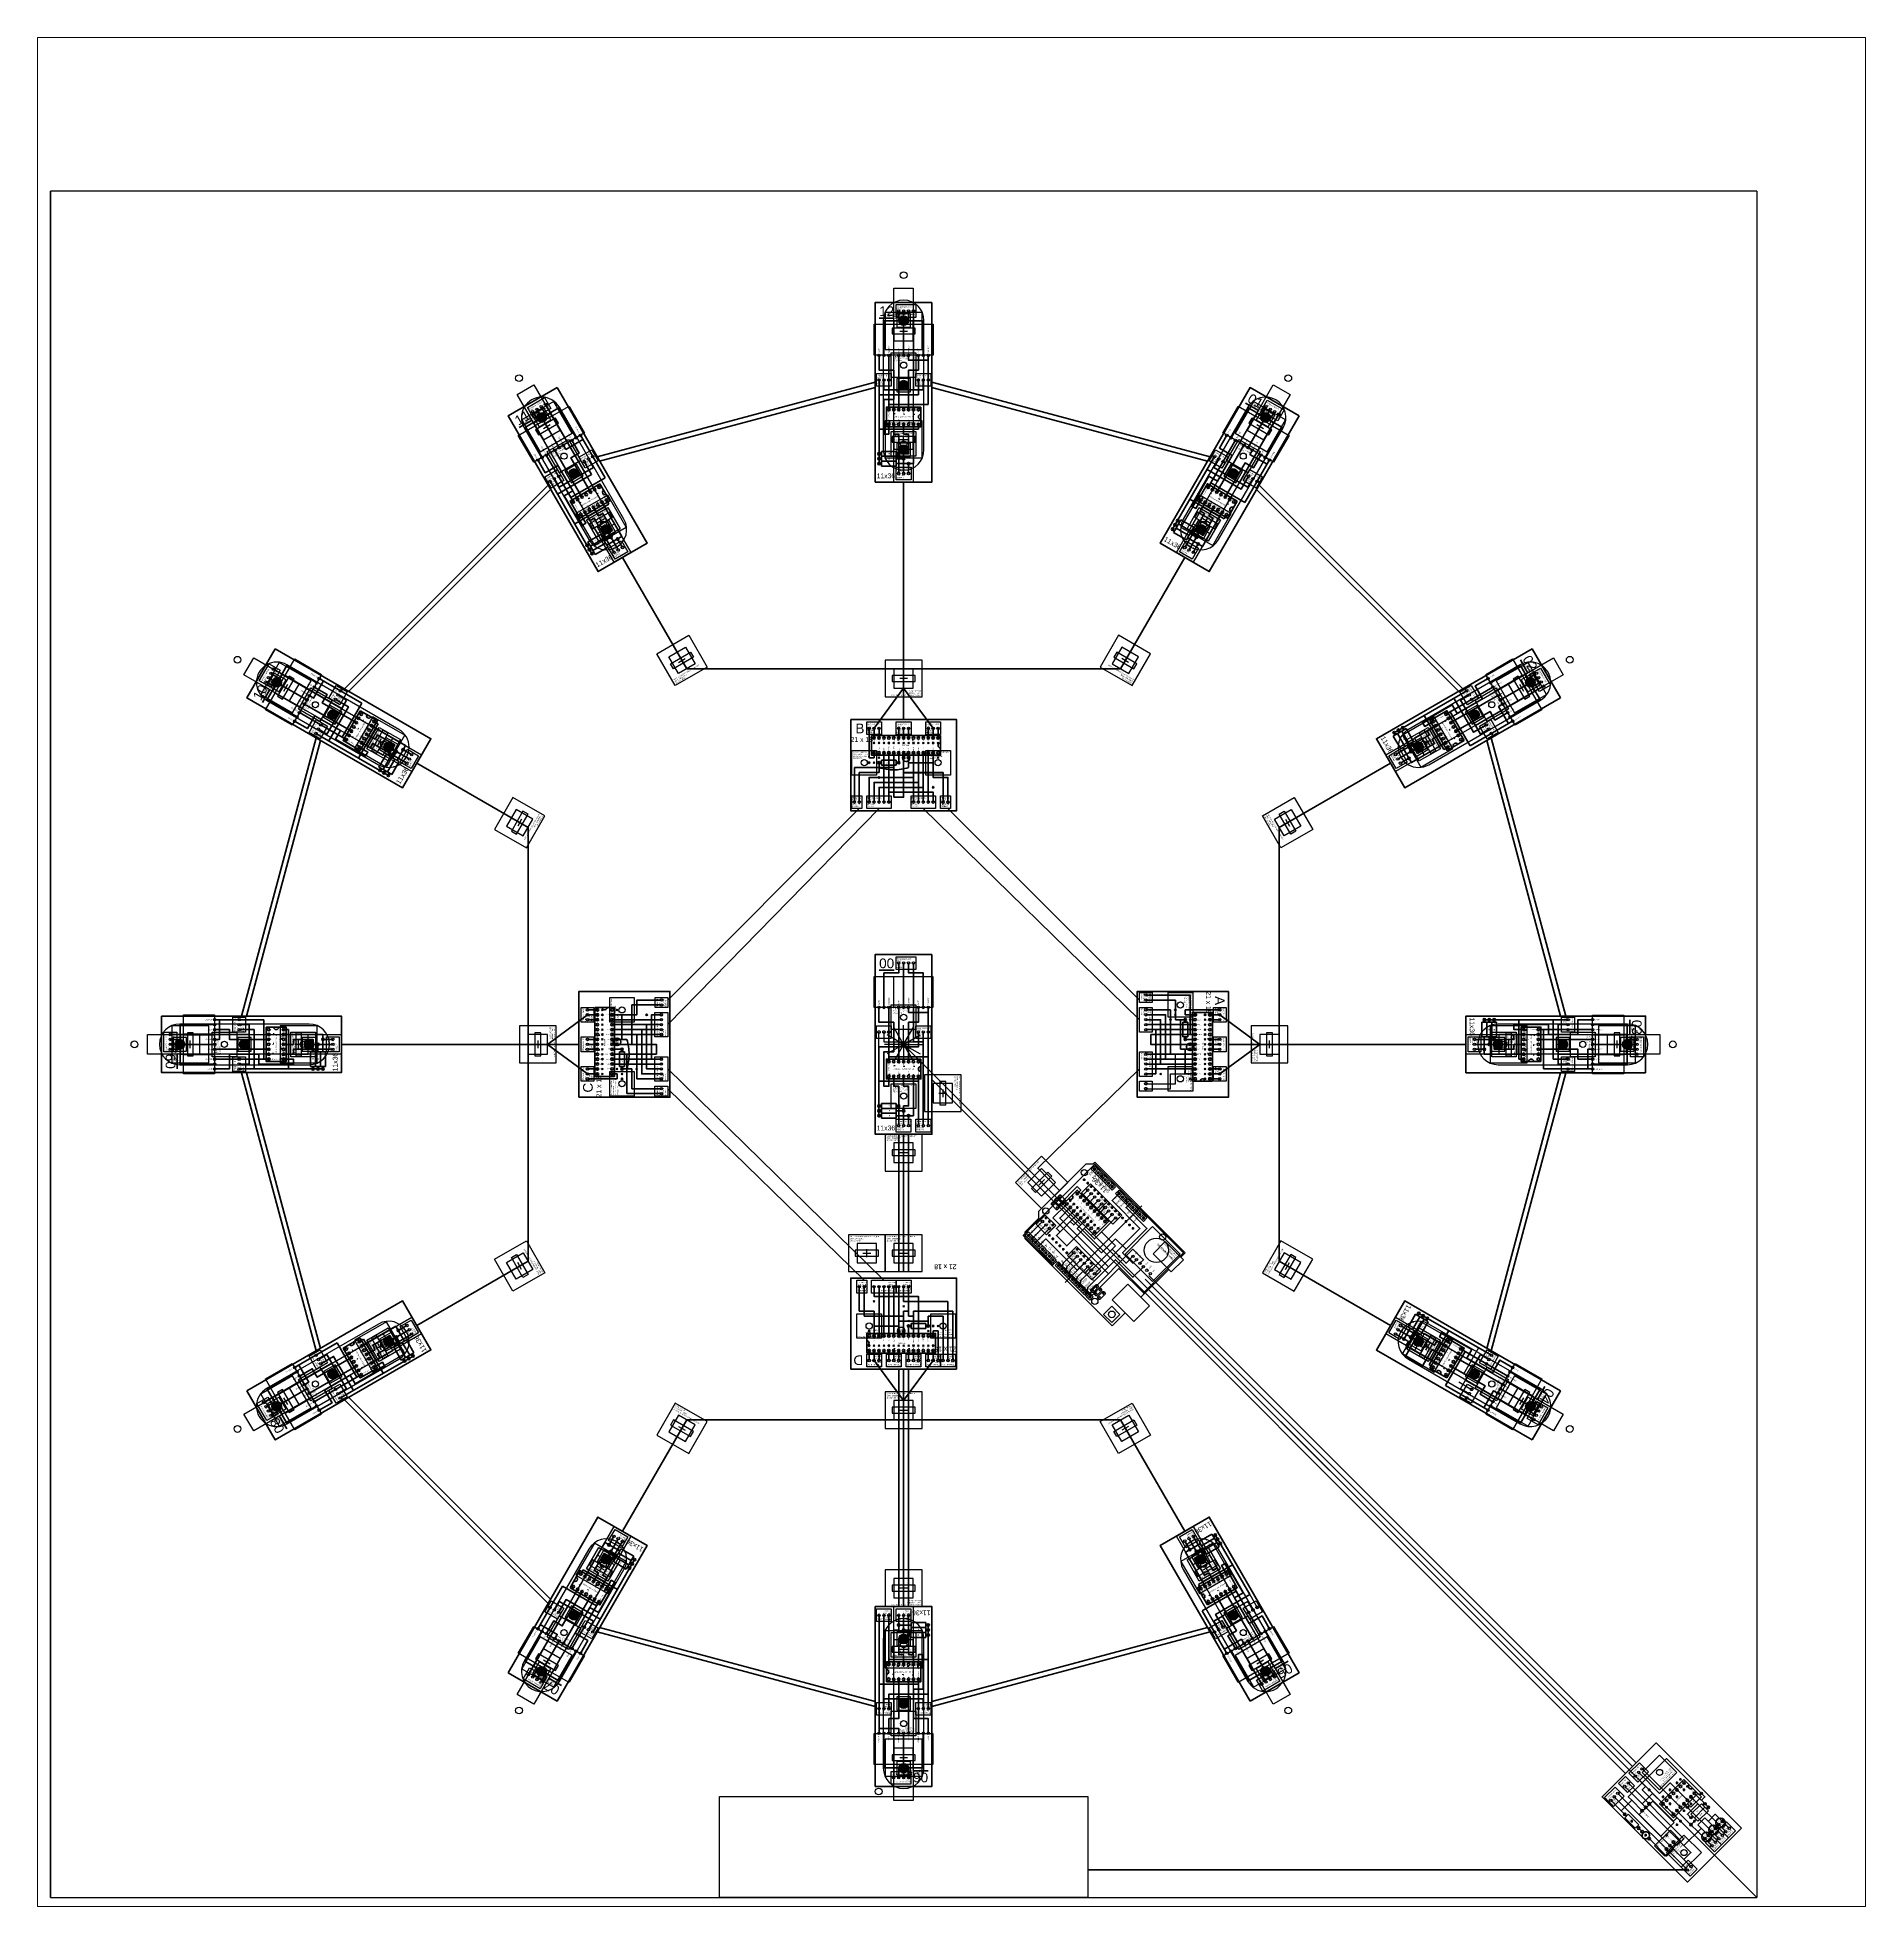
# Paper-space layout 'A4 L Dial Print 1 to 5' of a CAD drawing. Header units: millimetres. Extents: x 103 to 291, y 14 to 207.
# The model-space entities are those that its viewports show. They can reach past a viewport. Long polylines and large blocks are cut down to what shows.
import ezdxf

# ---------------------------------------------------------------- set-up
doc = ezdxf.new("R2010")
doc.units = ezdxf.units.MM
doc.header["$LTSCALE"] = 10
doc.header["$MEASUREMENT"] = 0
doc.linetypes.add('DASHED', pattern=[0.75, 0.5, -0.25])
doc.linetypes.add('HIDDEN', pattern=[0.375, 0.25, -0.125])
doc.layers.get('0').update_dxf_attribs({"color": 8})
for name, color, linetype, lineweight in [('+12V', 11, 'Continuous', 35), ('+5V', 1, 'Continuous', 35), ('+9V', 230, 'Continuous', 35), ('BUTTONS', 40, 'Continuous', 35), ('Colour0', 2, 'Continuous', 35), ('Colour1', 94, 'Continuous', 35), ('Colour2', 30, 'Continuous', 35), ('Colour3', 220, 'Continuous', 35), ('Colour4', 200, 'Continuous', 35), ('Colour5', 180, 'Continuous', 35), ('Colour6', 80, 'Continuous', 35), ('Colour7', 150, 'Continuous', 35), ('Component Detail', 143, 'Continuous', 40), ('GND +0V', 7, 'Continuous', 35), ('VERO CUT', 252, 'Continuous', 35)]:
    doc.layers.add(name, color=color, linetype=linetype, lineweight=lineweight)
doc.layers.add('Colour8', color=7, linetype='Continuous', lineweight=35, true_color=0x7b4028)
for name, color, linetype in [('Component', 210, 'Continuous'), ('Construction', 252, 'Continuous'), ('LED SMD 5050', 40, 'Continuous'), ('LED Strip', 30, 'Continuous'), ('Outer Face', 253, 'Continuous'), ('PIN LABEL', 130, 'Continuous'), ('PINS', 1, 'Continuous'), ('vero Pins', 30, 'Continuous')]:
    doc.layers.add(name, color=color, linetype=linetype)
doc.layers.add('Component Centre', color=7, linetype='Continuous', true_color=0x7db0bf)
doc.layers.add('Viewport', color=5, linetype='Continuous', plot=False)
doc.styles.get("Standard").update_dxf_attribs({"font": 'arial.ttf'})
picture_1 = doc.add_image_def('image1.jpg', size_in_pixel=(1122, 307))
picture_2 = doc.add_image_def('image2.jpg', size_in_pixel=(454, 283))
picture_3 = doc.add_image_def('image3.jpg', size_in_pixel=(288, 187))
picture_4 = doc.add_image_def('image4.jpg', size_in_pixel=(216, 187))
picture_5 = doc.add_image_def('image5.jpg', size_in_pixel=(454, 283))
picture_6 = doc.add_image_def('image6.jpg', size_in_pixel=(396, 608))
picture_7 = doc.add_image_def('image7.jpg', size_in_pixel=(144, 187))
picture_8 = doc.add_image_def('image8.jpg', size_in_pixel=(360, 187))
picture_9 = doc.add_image_def('image9.jpg', size_in_pixel=(567, 567))

# ---------------------------------------------------------------- blocks, each defined once
blk = doc.blocks.new('*U90')
at = {"layer": 'Construction'}
blk.add_lwpolyline([(125.57, -72.5), (117.05, -67.58)], dxfattribs=at)
blk = doc.blocks.new('*U91')
at = {"layer": 'Construction', "color": 0, "linetype": 'ByBlock', "lineweight": -2, "transparency": 16777216}
for p, rotation in [((4127.5, -314.43), 329.9999999999999), ((4200, -295), 299.9999999999999), ((4272.5, -314.43), 269.9999999999999), ((4325.57, -367.5), 239.9999999999999), ((4055, -440), 29.99999999999999), ((4074.43, -512.5), 60.00000000000002), ((4127.5, -565.57), 89.99999999999999), ((4200, -585), 120), ((4272.5, -565.57), 150), ((4345, -440), 210), ((4325.57, -512.5), 180)]:
    blk.add_blockref('*U90', p, dxfattribs=dict(at, rotation=rotation))
blk.add_blockref('*U90', (4074.43, -367.5), dxfattribs=at)
blk = doc.blocks.new('*U92')
at = {"layer": 'Colour5'}
for points in [[(26.27, 145), (-31.17, 111.84), (-31.17, 0)], [(-41.17, 0), (-61.83, 15.24)], [(-41.17, 0), (-61.83, -15.24)], [(-57.38, 0), (65.12, 0)], [(26.27, -145), (-31.17, -111.84), (-31.17, 0)]]:
    blk.add_lwpolyline(points, dxfattribs=at)
at = {"layer": 'Component'}
for points in [[(-39.82, 117.81), (-23.37, 127.31), (-13.87, 110.86), (-30.32, 101.36)], [(-33.67, 116.17), (-25.01, 121.17), (-20.01, 112.51), (-28.67, 107.51)], [(-45.67, -9.5), (-26.67, -9.5), (-26.67, 9.5), (-45.67, 9.5)], [(-41.17, -5), (-31.17, -5), (-31.17, 5), (-41.17, 5)], [(-39.82, -117.81), (-23.37, -127.31), (-13.87, -110.86), (-30.32, -101.36)], [(-33.67, -116.17), (-25.01, -121.17), (-20.01, -112.51), (-28.67, -107.51)]]:
    blk.add_lwpolyline(points, close=True, dxfattribs=at)
at = {"layer": 'Component', "color": 252, "linetype": 'DASHED', "ltscale": 0.25}
for points in [[(-25.14, 108.39), (-31.14, 118.78), (-28.54, 120.28), (-22.54, 109.89)], [(-37.67, 6), (-37.67, -6), (-34.67, -6), (-34.67, 6)], [(-25.14, -108.39), (-31.14, -118.78), (-28.54, -120.28), (-22.54, -109.89)]]:
    blk.add_lwpolyline(points, close=True, dxfattribs=at)
at = {"layer": 'Component'}
for points in [[(-27.84, 116.07), (-25.84, 112.6)], [(-25.11, 115.34), (-28.58, 113.34)], [(-34.17, 0), (-38.18, 0)], [(-36.17, -2), (-36.17, 2)], [(-25.11, -115.34), (-28.58, -113.34)], [(-27.84, -116.07), (-25.84, -112.6)]]:
    blk.add_lwpolyline(points, dxfattribs=at)
at = {"layer": 'Component', "char_height": 0.635, "width": 17.0886}
for insert, attachment_point, rotation in [((-38.95, 117.47), 7, 300), ((-45.09, -8.77), 1, 90), ((-38.95, -117.47), 9, 240)]:
    blk.add_mtext('SELF-ADHESIVE CABLE TIE MOUNT\\PSWA : SAM20N-2\\P19 x 19 x 6mm', dxfattribs=dict(at, insert=insert, attachment_point=attachment_point, rotation=rotation))
blk = doc.blocks.new('*U93')
at = {"layer": 'GND +0V', "color": 0, "linetype": 'ByBlock', "lineweight": -2, "transparency": 16777216}
for p, rotation in [((4200, -215.12), 89.99999999999999), ((3975.12, -440), 180), ((4200, -664.88), 269.9999999999999)]:
    blk.add_blockref('*U92', p, dxfattribs=dict(at, rotation=rotation))
blk.add_blockref('*U92', (4424.88, -440), dxfattribs=at)
blk = doc.blocks.new('PCB support Pillar')
at = {"layer": 'Component'}
blk.add_lwpolyline([(0, 0), (12.7, 0), (12.7, -12.7), (0, -12.7)], close=True, dxfattribs=at)
blk.add_circle((6.35, -6.35), 1.59, dxfattribs=at)
at = {"layer": 'Component', "insert": (0.73, -0.59), "char_height": 0.635, "width": 17.0886, "attachment_point": 1}
blk.add_mtext('PCB Support Pillar %%C3.28mm\\PLCBSBM-3-01 ART\\P12.7 x 12.7 x 4.8mm\\PRS 220-771', dxfattribs=at)
blk = doc.blocks.new('Resistor 1K')
at = {"layer": 'Component Detail', "color": 4}
for points in [[(0, 0), (1.27, 0)], [(1.27, -1.27), (1.27, 1.27)], [(8.89, 1.27), (1.27, 1.27)], [(8.89, -1.27), (8.89, 1.27)], [(10.16, 0), (8.89, 0)], [(8.89, -1.27), (1.27, -1.27)]]:
    blk.add_lwpolyline(points, dxfattribs=at)
at = {"layer": 'Component Detail', "color": 1}
for centre in [(0, 0), (10.16, 0)]:
    blk.add_circle(centre, 0.635, dxfattribs=at)
at = {"color": 4, "insert": (5.56, -0.35), "char_height": 0.635, "width": 3.0365, "attachment_point": 1, "rotation": 180}
blk.add_mtext('1K', dxfattribs=at)
blk = doc.blocks.new('74HCU04')
at = {"layer": 'Component Detail', "color": 4}
blk.add_lwpolyline([(-1.27, 1.27), (8.89, 1.27), (8.89, -16.51), (-1.27, -16.51)], close=True, dxfattribs=at)
at = {"layer": 'Component Detail', "color": 1}
for centre in [(0, 0), (7.62, 0), (0, -2.54), (0, -5.08), (0, -7.62), (0, -10.16), (7.62, -2.54), (7.62, -5.08), (7.62, -7.62), (7.62, -10.16), (0, -12.7), (0, -15.24), (7.62, -12.7), (7.62, -15.24)]:
    blk.add_circle(centre, 0.635, dxfattribs=at)
at = {"layer": 'Component Detail', "color": 4}
blk.add_arc((3.81, 1.27), 1.27, 180, 0, dxfattribs=at)
at = {"color": 4, "char_height": 0.5, "attachment_point": 1}
for s, insert, width in [('A', (0.9, 0.26), 7.3862), ('\\pi4.04813;VDD (+5V)', (-0.69, 0.26), 7.4161), ('G = {\\OA}', (0.9, -2.28), 7.3862), ('B', (0.9, -4.82), 7.3862), ('H = {\\OB}', (0.9, -7.36), 7.3862), ('\\pi5.85824;L = {\\OF}', (-0.69, -4.82), 7.3862), ('\\pi7.01308;E', (-0.69, -7.36), 7.3862), ('\\pi7.0489;F', (-0.69, -2.28), 7.3862), ('VSS (GND)', (0.9, -14.98), 7.3862), ('C', (0.9, -9.9), 7.3862), ('I = {\\OC}', (0.9, -12.44), 7.3862), ('\\pi5.74705;K = {\\OE}', (-0.69, -9.9), 7.3862), ('\\pi5.79242;J = {\\OD}', (-0.69, -14.98), 7.3862), ('\\pi6.97284;D', (-0.69, -12.44), 7.3862)]:
    blk.add_mtext(s, dxfattribs=dict(at, insert=insert, width=width))
at = {"color": 4, "insert": (3.47, -12.84), "char_height": 0.635, "width": 14.2666, "attachment_point": 1, "rotation": 90}
blk.add_mtext('74HCU04 HEX INVERTER', dxfattribs=at)
blk = doc.blocks.new('P55NF')
at = {"color": 1}
for centre in [(0, 2.54), (0, 0), (0, -2.54)]:
    blk.add_circle(centre, 0.635, dxfattribs=at)
at = {"color": 4, "char_height": 0.635, "width": 7.3862, "attachment_point": 9}
for s, insert in [('DRAIN', (3.99, -0.34)), ('GATE', (3.71, 2.2)), ('SOURCE', (5.09, -2.95))]:
    blk.add_mtext(s, dxfattribs=dict(at, insert=insert))
at = {"layer": 'Component'}
image = blk.add_image(picture_2, insert=(0, -4.99), size_in_units=(16, 9.97), rotation=0, dxfattribs=at)
image.dxf.flags = 7
blk = doc.blocks.new('Terminal Block 4 new -WAY TE CONNECTIVITY')
at = {"color": 1}
for centre in [(0, 0), (2.54, 0), (5.08, 0), (7.62, 0)]:
    blk.add_circle(centre, 0.635, dxfattribs=at)
at = {"layer": 'Component', "insert": (-1.13, 2.44), "char_height": 0.635, "width": 9.8978, "attachment_point": 1}
blk.add_mtext('TERMINAL BLOCK\\P4 WAY\\P\\PTE-CONN\\P282834-4', dxfattribs=at)
at = {"layer": 'Component'}
image = blk.add_image(picture_3, insert=(-1.27, -3.3), size_in_units=(10.16, 6.6), dxfattribs=at)
image.dxf.flags = 7
blk = doc.blocks.new('Terminal Block 3 flip -WAY TE CONNECTIVITY')
at = {"color": 1}
for centre in [(-2.54, 0), (0, 0), (2.54, 0)]:
    blk.add_circle(centre, 0.635, dxfattribs=at)
at = {"layer": 'Component', "insert": (-3.69, 2.44), "char_height": 0.635, "width": 8.3344, "attachment_point": 1}
blk.add_mtext('TERMINAL BLOC.\\P3 WAY\\P\\PTE-CONN\\P282834-3', dxfattribs=at)
at = {"layer": 'Component'}
image = blk.add_image(picture_4, insert=(3.81, 3.3), size_in_units=(7.62, 6.6), rotation=180, dxfattribs=at)
image.dxf.flags = 7
blk = doc.blocks.new('LED 06')
at = {"layer": '+12V'}
for points in [[(-24.76, 40), (-24.76, 88.26)], [(-24.76, 45.09), (-19.68, 45.09), (-19.68, 4.44)], [(-4.44, 40), (-4.44, 45.09), (-19.68, 45.09)]]:
    blk.add_lwpolyline(points, dxfattribs=at)
at = {"layer": '+5V'}
for points in [[(-22.22, 88.26), (-22.22, 62.87)], [(-1.9, 83.18), (-1.9, 40)], [(-22.22, 65.4), (-1.9, 65.4)], [(-1.9, 47.63), (-22.22, 47.63), (-22.22, 40)]]:
    blk.add_lwpolyline(points, dxfattribs=at)
at = {"layer": 'Colour5'}
for points in [[(-12.07, 88.26), (-12.07, 67.94), (-9.52, 67.94), (-9.52, 62.87)], [(-6.98, 62.87), (-6.98, 67.94), (-4.44, 67.94), (-4.44, 50.17), (-9.52, 50.17), (-9.52, 34.93), (-1.9, 34.93), (-1.9, 27.31)], [(-4.44, 27.31), (-4.44, 9.53), (-12.07, 9.53), (-12.07, 4.44)]]:
    blk.add_lwpolyline(points, dxfattribs=at)
at = {"layer": 'Colour6'}
for points in [[(-14.61, 88.26), (-14.61, 75.56), (-17.15, 75.56), (-17.15, 67.94), (-14.61, 67.94), (-14.61, 62.87)], [(-12.07, 55.25), (-12.07, 27.31)], [(-14.61, 27.31), (-14.61, 4.44)]]:
    blk.add_lwpolyline(points, dxfattribs=at)
at = {"layer": 'Colour8'}
for points in [[(-17.15, 88.26), (-17.15, 80.64), (-19.68, 80.64), (-19.68, 62.87)], [(-17.15, 55.25), (-17.15, 34.93), (-22.22, 34.93), (-22.22, 27.31)], [(-17.15, 4.44), (-17.15, 9.53), (-24.76, 9.53), (-24.76, 27.31)]]:
    blk.add_lwpolyline(points, dxfattribs=at)
at = {"layer": 'Component Detail', "color": 4}
for points in [[(-17.15, 83.18), (-10.79, 83.18)], [(-14.61, 80.64), (-10.79, 80.64)], [(-10.79, 81.92), (-10.79, 84.46)], [(-3.18, 84.46), (-10.79, 84.46)], [(-10.79, 79.38), (-10.79, 81.92)], [(-3.18, 81.92), (-10.79, 81.92)], [(-3.18, 81.92), (-10.79, 81.92)], [(-3.18, 79.38), (-10.79, 79.38)], [(-3.18, 81.92), (-3.18, 84.46)], [(-1.9, 83.18), (-3.18, 83.18)], [(-3.18, 79.38), (-3.18, 81.92)], [(-1.9, 80.64), (-3.18, 80.64)]]:
    blk.add_lwpolyline(points, dxfattribs=at)
at = {"layer": 'Component Detail', "color": 1}
for centre in [(-17.15, 83.18), (-14.61, 80.64), (-1.9, 83.18), (-1.9, 80.64)]:
    blk.add_circle(centre, 0.635, dxfattribs=at)
at = {"layer": 'GND +0V'}
for points in [[(-27.3, 88.26), (-27.3, 27.31)], [(-27.3, 52.71), (-6.98, 52.71), (-6.98, 27.31)], [(-6.98, 52.71), (-6.98, 55.25)], [(-17.15, 27.31), (-17.15, 29.85), (-27.3, 29.85)]]:
    blk.add_lwpolyline(points, dxfattribs=at)
at = {"layer": 'VERO CUT', "color": 30}
blk.add_lwpolyline([(-29.21, 0), (0, 0), (0, 92.71), (-29.21, 92.71), (-29.21, 0)], close=True, dxfattribs=at)
at = {"layer": 'Colour2'}
blk.add_blockref('Resistor 1K', (-12.07, 78.11), dxfattribs=at)
at = {"layer": 'Colour6', "rotation": 90}
blk.add_blockref('74HCU04', (-22.22, 55.25), dxfattribs=at)
at = {"layer": 'Component'}
for name, p, rotation in [('Terminal Block 3 flip -WAY TE CONNECTIVITY', (-24.76, 88.26), 180), ('Terminal Block 3 flip -WAY TE CONNECTIVITY', (-14.61, 88.26), 180), ('Terminal Block 3 flip -WAY TE CONNECTIVITY', (-24.76, 40), 180), ('Terminal Block 3 flip -WAY TE CONNECTIVITY', (-4.44, 40), 180), ('P55NF', (-24.76, 27.31), 270), ('P55NF', (-14.61, 27.31), 270), ('P55NF', (-4.44, 27.31), 270), ('Terminal Block 4 new -WAY TE CONNECTIVITY', (-12.07, 4.44), 180)]:
    blk.add_blockref(name, p, dxfattribs=dict(at, rotation=rotation))
at = {"layer": 'VERO CUT', "rotation": 180}
for p in [(-8.26, 66.68), (-8.26, 26.04)]:
    blk.add_blockref('PCB support Pillar', p, dxfattribs=at)
at = {"color": 4, "char_height": 0.635, "width": 3.0365, "attachment_point": 1, "rotation": 180}
for insert in [(-6.5, 82.83), (-6.5, 80.29)]:
    blk.add_mtext('1K', dxfattribs=dict(at, insert=insert))
at = {"layer": 'VERO CUT', "insert": (-0.72, 88.23), "char_height": 2.5, "attachment_point": 1, "rotation": 180}
blk.add_mtext_dynamic_manual_height_columns('11x36', width=34.2989, gutter_width=1, heights=[0], dxfattribs=at)
at = {"layer": 'VERO CUT', "color": 30, "insert": (-1.97, 2.06), "char_height": 5, "attachment_point": 1, "rotation": 180}
blk.add_mtext_dynamic_manual_height_columns('{\\L06}', width=34.2989, gutter_width=1, heights=[0], dxfattribs=at)
blk = doc.blocks.new('5v regulator 7805ct')
at = {"color": 1}
for centre in [(-2.54, 0), (0, 0), (2.54, 0)]:
    blk.add_circle(centre, 0.635, dxfattribs=at)
at = {"color": 4, "char_height": 0.635, "width": 7.3862, "attachment_point": 9, "rotation": 90}
for s, insert in [('INPUT', (-2.2, 4.11)), ('\\pt5.08,5.715;GROUND', (0.34, 5.32)), ('OUTPUT', (2.95, 5.09))]:
    blk.add_mtext(s, dxfattribs=dict(at, insert=insert))
at = {"layer": 'Component'}
image = blk.add_image(picture_5, insert=(4.99, 0.31), size_in_units=(15.73, 9.81), rotation=90, dxfattribs=at)
image.dxf.flags = 7
blk = doc.blocks.new('Resistor 220')
at = {"color": 4}
for points in [[(1.27, -1.27), (1.27, 1.27)], [(8.89, 1.27), (1.27, 1.27)], [(8.89, -1.27), (8.89, 1.27)], [(8.89, -1.27), (1.27, -1.27)]]:
    blk.add_lwpolyline(points, dxfattribs=at)
at = {"color": 1}
for centre in [(0, 0), (10.16, 0)]:
    blk.add_circle(centre, 0.635, dxfattribs=at)
at = {"color": 4, "insert": (4.02, 0.37), "char_height": 0.635, "width": 3.0365, "attachment_point": 1}
blk.add_mtext('R 220 ', dxfattribs=at)
blk = doc.blocks.new('Terminal Block 3-WAY TE CONNECTIVITY')
at = {"color": 1}
for centre in [(-2.54, 0), (0, 0), (2.54, 0)]:
    blk.add_circle(centre, 0.635, dxfattribs=at)
at = {"layer": 'Component', "insert": (-3.69, 2.44), "char_height": 0.635, "width": 8.3344, "attachment_point": 1}
blk.add_mtext('TERMINAL BLOC.\\P3 WAY\\P\\PTE-CONN\\P282834-3', dxfattribs=at)
at = {"layer": 'Component'}
image = blk.add_image(picture_4, insert=(-3.81, -3.3), size_in_units=(7.62, 6.6), rotation=0, dxfattribs=at)
image.dxf.flags = 7
blk = doc.blocks.new('Cap 10uF')
at = {"layer": 'Component Detail', "color": 4}
blk.add_circle((29.37, -462.5), 2.5, dxfattribs=at)
at = {"layer": 'Component Detail', "color": 1}
for centre in [(28.1, -462.5), (30.64, -462.5)]:
    blk.add_circle(centre, 0.635, dxfattribs=at)
at = {"color": 4, "insert": (29.08, -464.04), "char_height": 0.635, "width": 3.695, "attachment_point": 1, "rotation": 90}
blk.add_mtext('C  10 uF', dxfattribs=at)
blk = doc.blocks.new('CUT')
at = {"color": 33, "lineweight": 50}
for points in [[(-0.45, -0.45), (0.45, 0.45)], [(0.45, -0.45), (-0.45, 0.45)]]:
    blk.add_lwpolyline(points, dxfattribs=at)
blk = doc.blocks.new('10K')
at = {"color": 4}
for points in [[(1.27, 1.27), (1.27, -1.27)], [(1.27, 1.27), (8.89, 1.27)], [(8.89, 1.27), (8.89, -1.27)], [(1.27, -1.27), (8.89, -1.27)]]:
    blk.add_lwpolyline(points, dxfattribs=at)
at = {"color": 1}
for centre in [(0, 0), (10.16, 0)]:
    blk.add_circle(centre, 0.635, dxfattribs=at)
at = {"layer": 'Component Detail', "color": 4}
for points in [[(0, 0), (1.27, 0)], [(10.16, 0), (8.89, 0)]]:
    blk.add_lwpolyline(points, dxfattribs=at)
at = {"color": 4, "insert": (4.08, 0.37), "char_height": 0.635, "width": 3.0365, "attachment_point": 1}
blk.add_mtext('10K', dxfattribs=at)
blk = doc.blocks.new('CD40106BE')
at = {"layer": 'Component Detail', "color": 4}
blk.add_lwpolyline([(-1.27, 1.27), (8.89, 1.27), (8.89, -16.51), (-1.27, -16.51)], close=True, dxfattribs=at)
at = {"layer": 'Component Detail', "color": 1}
for centre in [(0, 0), (7.62, 0), (0, -2.54), (0, -5.08), (0, -7.62), (0, -10.16), (7.62, -2.54), (7.62, -5.08), (7.62, -7.62), (7.62, -10.16), (0, -12.7), (0, -15.24), (7.62, -12.7), (7.62, -15.24)]:
    blk.add_circle(centre, 0.635, dxfattribs=at)
at = {"layer": 'Component Detail', "color": 4}
blk.add_arc((3.81, 1.27), 1.27, 180, 0, dxfattribs=at)
at = {"color": 4, "char_height": 0.5, "attachment_point": 1}
for s, insert, width in [('A', (0.9, 0.26), 7.3862), ('\\pi4.04813;VDD (+5V)', (-0.69, 0.26), 7.4161), ('G = {\\OA}', (0.9, -2.28), 7.3862), ('B', (0.9, -4.82), 7.3862), ('H = {\\OB}', (0.9, -7.36), 7.3862), ('\\pi5.85824;L = {\\OF}', (-0.69, -4.82), 7.3862), ('\\pi7.01308;E', (-0.69, -7.36), 7.3862), ('\\pi7.0489;F', (-0.69, -2.28), 7.3862), ('VSS (GND)', (0.9, -14.98), 7.3862), ('C', (0.9, -9.9), 7.3862), ('I = {\\OC}', (0.9, -12.44), 7.3862), ('\\pi5.74705;K = {\\OE}', (-0.69, -9.9), 7.3862), ('\\pi5.79242;J = {\\OD}', (-0.69, -14.98), 7.3862), ('\\pi6.97284;D', (-0.69, -12.44), 7.3862)]:
    blk.add_mtext(s, dxfattribs=dict(at, insert=insert, width=width))
at = {"color": 4, "insert": (3.47, -9.95), "char_height": 0.635, "width": 14.2666, "attachment_point": 1, "rotation": 90}
blk.add_mtext('CD40106BE', dxfattribs=at)
blk = doc.blocks.new('SwitchingRegulator9V')
at = {"color": 1}
for centre in [(0, 0), (0, -2.54), (0, -5.08)]:
    blk.add_circle(centre, 0.635, dxfattribs=at)
at = {"color": 4, "char_height": 0.635, "attachment_point": 9}
for s, insert, width in [('{\\fTrebuchet MS|b0|i0|c0|p34;\\H0.875x;●}', (-1.15, 2.23), 1.6365), ('VIN 12V ', (3.95, -0.16), 7.3862), ('GND', (2.67, -2.88), 7.3862), ('VOUT 9V', (4.57, -5.42), 7.3862)]:
    blk.add_mtext(s, dxfattribs=dict(at, insert=insert, width=width))
at = {"layer": 'Component', "insert": (4.98, 2.87), "char_height": 0.635, "width": 11.307, "attachment_point": 1, "rotation": 270}
blk.add_mtext('SWITCHING REGULATOR\\P9V\\P\\P\\P{\\H0.7874x;\\P}\\P\\pi2.97166;RS: 532-8066', dxfattribs=at)
at = {"layer": 'Component'}
image = blk.add_image(picture_6, insert=(5.5, 3.21), size_in_units=(7.5, 11.52), rotation=180, dxfattribs=at)
image.dxf.flags = 7
blk = doc.blocks.new('Terminal Block 2 flip -WAY TE CONNECTIVITY')
at = {"color": 1}
for centre in [(0, 0), (2.54, 0)]:
    blk.add_circle(centre, 0.635, dxfattribs=at)
at = {"layer": 'Component', "insert": (-1.13, 2.44), "char_height": 0.635, "width": 4.9953, "attachment_point": 1}
blk.add_mtext('TERMINAL\\P2 WAY\\P\\PTE-CONN\\P282834-2', dxfattribs=at)
at = {"layer": 'Component'}
image = blk.add_image(picture_7, insert=(3.81, 3.3), size_in_units=(5.08, 6.6), rotation=180, dxfattribs=at)
image.dxf.flags = 7
blk = doc.blocks.new('Terminal Block 2-WAY TE CONNECTIVITY')
at = {"color": 1}
for centre in [(0, 0), (2.54, 0)]:
    blk.add_circle(centre, 0.635, dxfattribs=at)
at = {"layer": 'Component', "insert": (-1.13, 2.44), "char_height": 0.635, "width": 4.9953, "attachment_point": 1}
blk.add_mtext('TERMINAL\\P2 WAY\\P\\PTE-CONN\\P282834-2', dxfattribs=at)
at = {"layer": 'Component'}
image = blk.add_image(picture_7, insert=(-1.27, -3.3), size_in_units=(5.08, 6.6), rotation=0, dxfattribs=at)
image.dxf.flags = 7
blk = doc.blocks.new('DISTRIBUTION')
at = {"layer": '+12V'}
blk.add_lwpolyline([(-57.79, -4.45), (-4.45, -4.45)], dxfattribs=at)
at = {"layer": '+5V'}
for points in [[(-37.47, -34.93), (-37.47, -37.47), (-37.47, -37.47), (-9.53, -37.47), (-9.53, -9.53), (-12.07, -9.53)], [(-24.77, -1.91), (-27.31, -1.91)], [(-19.69, -9.53), (-12.07, -9.53), (-12.07, -1.91), (-4.45, -1.91)], [(-14.61, -1.91), (-12.07, -1.91)], [(-32.39, -34.93), (-42.55, -34.93)]]:
    blk.add_lwpolyline(points, dxfattribs=at)
at = {"layer": '+9V'}
for points in [[(-45.09, -9.5), (-45.13, -14.58), (-4.45, -14.58)], [(-42.55, -9.5), (-45.09, -9.5)]]:
    blk.add_lwpolyline(points, dxfattribs=at)
at = {"color": 4}
blk.add_line((-31.58, -0.85), (-31.58, -2.96), dxfattribs=at)
for points in [[(-41.28, -26.04), (-43.82, -26.04)], [(-43.82, -26.04), (-43.82, -33.66)], [(-41.28, -26.04), (-41.28, -33.66)], [(-41.28, -33.66), (-43.82, -33.66)]]:
    blk.add_lwpolyline(points, dxfattribs=at)
at = {"color": 1}
for centre in [(-32.39, -1.91), (-27.31, -1.91), (-42.55, -22.23), (-42.55, -34.93)]:
    blk.add_circle(centre, 0.635, dxfattribs=at)
at = {"color": 4}
blk.add_arc((-29.99, -1.91), 1.9, 213.55731, 146.44269, dxfattribs=at)
at = {"layer": 'BUTTONS'}
for points in [[(-32.39, -19.69), (-34.93, -19.69), (-34.93, -17.15), (-12.07, -17.15), (-12.07, -17.15), (-12.07, -17.15), (-12.07, -19.69), (-4.45, -19.69)], [(-32.39, -29.85), (-19.69, -29.85), (-19.69, -29.85), (-19.69, -29.85), (-19.69, -22.23), (-4.45, -22.23)], [(-32.39, -24.77), (-4.45, -24.77)]]:
    blk.add_lwpolyline(points, dxfattribs=at)
at = {"layer": 'Colour4'}
for points in [[(-32.39, -22.23), (-57.79, -22.23), (-57.79, -22.23), (-57.79, -22.23)], [(-57.79, -27.31), (-32.39, -27.31)], [(-40.01, -24.77), (-37.47, -24.77), (-37.44, -32.39)], [(-32.39, -32.39), (-57.79, -32.39)], [(-55.25, -32.39), (-55.25, -32.39), (-55.25, -32.39)]]:
    blk.add_lwpolyline(points, dxfattribs=at)
at = {"layer": 'Component Detail', "color": 4}
for points in [[(-42.55, -22.23), (-42.55, -26.04)], [(-42.55, -34.93), (-42.55, -33.66)]]:
    blk.add_lwpolyline(points, dxfattribs=at)
at = {"layer": 'GND +0V'}
for points in [[(-57.79, -6.98), (-4.45, -6.98)], [(-52.71, -6.98), (-52.71, -12.07), (-45.09, -12.07)], [(-45.09, -6.96), (-45.09, -1.88), (-32.39, -1.91)], [(-47.63, -24.77), (-47.63, -12.07)], [(-4.45, -12.07), (-45.09, -12.07)], [(-17.15, -12.07), (-17.15, -19.69), (-24.77, -19.69)], [(-12.07, -12.07), (-12.07, -12.07)], [(-45.09, -24.77), (-57.79, -24.77)], [(-45.09, -24.77), (-45.09, -29.85)], [(-57.79, -29.85), (-52.71, -29.85)], [(-47.63, -29.85), (-47.63, -34.93), (-57.79, -34.93)], [(-45.09, -29.85), (-57.79, -29.85)]]:
    blk.add_lwpolyline(points, dxfattribs=at)
at = {"layer": 'VERO CUT'}
blk.add_lwpolyline([(-62.23, -39.37), (0, -39.37), (0, 0), (-62.23, 0), (-62.23, -16.51)], close=True, dxfattribs=at)
at = {"color": 3, "rotation": 90}
for p in [(-37.47, -9.53), (-29.85, -1.91), (-19.69, -1.91), (-37.47, -17.15), (-37.47, -19.69), (-27.31, -19.69), (-14.61, -19.69), (-42.55, -24.77), (-34.93, -24.77), (-27.31, -22.23), (-27.31, -27.31), (-22.23, -22.23), (-22.17, -27.31), (-34.93, -29.85), (-27.31, -32.39), (-27.31, -34.93), (-22.17, -32.39), (-22.17, -34.93)]:
    blk.add_blockref('CUT', p, dxfattribs=at)
at = {"layer": 'Colour0', "xscale": -1, "rotation": 90}
blk.add_blockref('Cap 10uF', (-515.21, 0.8), dxfattribs=at)
at = {"layer": 'Colour0', "rotation": 90}
for p in [(-515.21, -52.87), (-515.21, -63.03)]:
    blk.add_blockref('Cap 10uF', p, dxfattribs=at)
at = {"layer": 'Component', "rotation": 270}
for name, p in [('Terminal Block 2 flip -WAY TE CONNECTIVITY', (-57.79, -4.45)), ('Terminal Block 2-WAY TE CONNECTIVITY', (-4.45, -12.07)), ('Terminal Block 2 flip -WAY TE CONNECTIVITY', (-57.79, -22.23)), ('Terminal Block 2 flip -WAY TE CONNECTIVITY', (-57.79, -27.31)), ('10K', (-40.01, -24.77)), ('10K', (-34.93, -27.31)), ('Terminal Block 2 flip -WAY TE CONNECTIVITY', (-57.79, -32.39))]:
    blk.add_blockref(name, p, dxfattribs=at)
at = {"layer": 'Component Centre', "rotation": 270}
for p in [(-4.45, -4.45), (-4.45, -22.23)]:
    blk.add_blockref('Terminal Block 3-WAY TE CONNECTIVITY', p, dxfattribs=at)
at = {"layer": 'GND +0V'}
for name, p, rotation in [('SwitchingRegulator9V', (-42.55, -4.42), 2.442665995363981e-12), ('5v regulator 7805ct', (-19.69, -12.07), 90), ('Resistor 220', (-24.77, -1.91), 2.442665995363981e-12), ('CD40106BE', (-24.77, -34.93), 180.0000000000024)]:
    blk.add_blockref(name, p, dxfattribs=dict(at, rotation=rotation))
at = {"layer": 'VERO CUT'}
for p, rotation in [((-43.82, -3.18), 270), ((-18.42, -36.19), 90)]:
    blk.add_blockref('PCB support Pillar', p, dxfattribs=dict(at, rotation=rotation))
at = {"color": 4}
for s, p in [('-ve', (-31.96, -2.56)), ('LED', (-29.65, -2.7)), ('+ve', (-27.09, -2.58))]:
    blk.add_text(s, height=0.635, rotation=90, dxfattribs=at).set_placement(p)
at = {"color": 4, "insert": (-42.18, -28.84), "char_height": 0.635, "width": 3.0365, "attachment_point": 1, "rotation": 270}
blk.add_mtext('10K', dxfattribs=at)
blk = doc.blocks.new('LED Driver Board')
at = {"layer": '+12V'}
for points in [[(-47.62, 10.16), (-47.62, 5.08), (-88.26, 5.08)], [(-52.71, 10.16), (-47.62, 10.16)], [(-52.71, -10.16), (-47.62, -10.16), (-47.62, 5.08)]]:
    blk.add_lwpolyline(points, dxfattribs=at)
at = {"layer": '+5V'}
for points in [[(-45.08, -12.7), (-45.08, 7.62), (-52.71, 7.62)], [(-27.3, 7.62), (-29.84, 7.62)], [(-27.3, 7.62), (-27.3, -12.7)], [(-9.52, -12.7), (-52.71, -12.7)]]:
    blk.add_lwpolyline(points, dxfattribs=at)
at = {"layer": 'Colour5'}
for points in [[(-65.4, -10.16), (-83.18, -10.16), (-83.18, -2.54), (-88.26, -2.54)], [(-29.84, -7.62), (-24.76, -7.62), (-24.76, -10.16), (-42.54, -10.16), (-42.54, -5.08), (-57.78, -5.08), (-57.78, -12.7), (-65.4, -12.7)], [(-4.45, -2.54), (-24.76, -2.54), (-24.76, -5.08), (-29.84, -5.08)]]:
    blk.add_lwpolyline(points, dxfattribs=at)
at = {"layer": 'Colour6'}
for points in [[(-65.4, 0), (-88.26, 0)], [(-4.45, 0), (-14.6, 0), (-14.6, 2.54), (-24.76, 2.54), (-24.76, 0), (-29.84, 0)], [(-37.46, -2.54), (-65.4, -2.54)]]:
    blk.add_lwpolyline(points, dxfattribs=at)
at = {"layer": 'Colour8'}
for points in [[(-88.26, 2.54), (-83.18, 2.54), (-83.18, 10.16), (-65.4, 10.16)], [(-37.46, 2.54), (-57.78, 2.54), (-57.78, 7.62), (-65.4, 7.62)], [(-4.45, 2.54), (-9.52, 2.54), (-9.52, 5.08), (-29.84, 5.08)]]:
    blk.add_lwpolyline(points, dxfattribs=at)
at = {"layer": 'Component Detail', "color": 4}
for points in [[(-12.07, 0), (-12.07, -3.81)], [(-9.52, 2.54), (-9.52, -3.81)], [(-13.33, -3.81), (-10.79, -3.81)], [(-13.33, -11.43), (-13.33, -3.81)], [(-10.79, -11.43), (-10.79, -3.81)], [(-10.79, -3.81), (-8.25, -3.81)], [(-10.79, -11.43), (-10.79, -3.81)], [(-8.25, -11.43), (-8.25, -3.81)], [(-13.33, -11.43), (-10.79, -11.43)], [(-12.07, -12.7), (-12.07, -11.43)], [(-10.79, -11.43), (-8.25, -11.43)], [(-9.52, -12.7), (-9.52, -11.43)]]:
    blk.add_lwpolyline(points, dxfattribs=at)
at = {"layer": 'Component Detail', "color": 1}
for centre in [(-12.07, 0), (-9.52, 2.54), (-12.07, -12.7), (-9.52, -12.7)]:
    blk.add_circle(centre, 0.635, dxfattribs=at)
at = {"layer": 'GND +0V'}
for points in [[(-40, 12.7), (-65.4, 12.7)], [(-40, 12.7), (-40, -7.62), (-65.4, -7.62)], [(-65.4, 2.54), (-62.86, 2.54), (-62.86, 12.7)], [(-40, -7.62), (-37.46, -7.62)]]:
    blk.add_lwpolyline(points, dxfattribs=at)
at = {"layer": 'VERO CUT', "color": 7}
blk.add_lwpolyline([(-92.71, 14.61), (-92.71, -14.6), (0, -14.6), (0, 14.61), (-92.71, 14.61)], close=True, dxfattribs=at)
at = {"layer": 'Colour2', "rotation": 270}
blk.add_blockref('Resistor 1K', (-14.6, -2.54), dxfattribs=at)
at = {"layer": 'Colour6'}
blk.add_blockref('74HCU04', (-37.46, 7.62), dxfattribs=at)
at = {"layer": 'Component'}
for name, p, rotation in [('P55NF', (-65.4, 10.16), 180), ('Terminal Block 3 flip -WAY TE CONNECTIVITY', (-52.71, 10.16), 90), ('Terminal Block 4 new -WAY TE CONNECTIVITY', (-88.26, -2.54), 90), ('P55NF', (-65.4, 0), 180), ('Terminal Block 3 flip -WAY TE CONNECTIVITY', (-4.45, 0), 90), ('P55NF', (-65.4, -10.16), 180), ('Terminal Block 3 flip -WAY TE CONNECTIVITY', (-52.71, -10.16), 90)]:
    blk.add_blockref(name, p, dxfattribs=dict(at, rotation=rotation))
at = {"layer": 'VERO CUT', "rotation": 90}
for p in [(-66.67, -6.35), (-26.03, -6.35)]:
    blk.add_blockref('PCB support Pillar', p, dxfattribs=at)
at = {"color": 4, "char_height": 0.635, "width": 3.0365, "attachment_point": 1, "rotation": 90}
for insert in [(-12.42, -8.1), (-9.88, -8.1)]:
    blk.add_mtext('1K', dxfattribs=dict(at, insert=insert))
at = {"layer": 'VERO CUT', "insert": (-4.48, -13.89), "char_height": 2.5, "attachment_point": 1, "rotation": 90}
blk.add_mtext_dynamic_manual_height_columns('11x36', width=34.2989, gutter_width=1, heights=[0], dxfattribs=at)
blk = doc.blocks.new('LED Driver Board 04')
at = {"layer": '+12V'}
for points in [[(50.72, -17.55), (46.32, -15.01), (38.7, -28.21)], [(38.7, -28.21), (38.7, -28.21), (73.9, -48.53)]]:
    blk.add_lwpolyline(points, dxfattribs=at)
at = {"layer": '+5V'}
for points in [[(14.6, 6.24), (51.99, -15.35)], [(19.84, -20.25), (30, -2.65)], [(19.84, -20.25), (22.04, -21.52)]]:
    blk.add_lwpolyline(points, dxfattribs=at)
at = {"layer": 'Colour5'}
for points in [[(5.12, -0.02), (22.72, -10.18), (23.99, -7.98), (28.39, -10.52)], [(29.66, -8.32), (25.26, -5.78), (26.53, -3.58), (41.93, -12.47), (39.39, -16.87), (52.58, -24.49), (56.39, -17.89), (62.99, -21.7)], [(61.72, -23.9), (77.12, -32.79), (73.31, -39.39), (77.71, -41.93)]]:
    blk.add_lwpolyline(points, dxfattribs=at)
at = {"layer": 'Colour6'}
for points in [[(3.85, -2.22), (12.65, -7.3), (7.57, -16.1), (16.37, -21.18), (21.45, -12.38), (25.85, -14.92)], [(33.72, -16.53), (57.91, -30.5)], [(56.64, -32.7), (76.44, -44.13)]]:
    blk.add_lwpolyline(points, dxfattribs=at)
at = {"layer": 'Colour8'}
for points in [[(2.58, -4.42), (9.18, -8.23), (7.91, -10.43), (23.31, -19.32)], [(31.18, -20.93), (48.77, -31.09), (46.23, -35.49), (52.83, -39.3)], [(75.17, -46.33), (70.77, -43.79), (66.96, -50.39), (51.56, -41.5)]]:
    blk.add_lwpolyline(points, dxfattribs=at)
at = {"layer": 'Component Detail', "color": 4}
for points in [[(12.86, 5.77), (9.05, -0.83)], [(15.06, 4.5), (11.25, -2.1)], [(15.06, 4.5), (11.25, -2.1)], [(15.06, 4.5), (12.86, 5.77)], [(17.26, 3.23), (13.45, -3.37)], [(14.6, 6.24), (13.96, 5.14)], [(17.26, 3.23), (15.06, 4.5)], [(16.8, 4.97), (16.16, 3.87)], [(6.98, -6.96), (10.15, -1.46)], [(11.25, -2.1), (9.05, -0.83)], [(10.45, -6.03), (12.35, -2.73)], [(13.45, -3.37), (11.25, -2.1)]]:
    blk.add_lwpolyline(points, dxfattribs=at)
at = {"layer": 'Component Detail', "color": 1}
for centre in [(14.6, 6.24), (16.8, 4.97), (6.98, -6.96), (10.45, -6.03)]:
    blk.add_circle(centre, 0.635, dxfattribs=at)
at = {"layer": 'GND +0V'}
for points in [[(28.3, -31), (38.46, -13.4), (60.45, -26.1)], [(38.46, -13.4), (36.26, -12.13)], [(28.3, -31), (50.29, -43.7)], [(55.37, -34.9), (53.17, -33.63), (48.09, -42.43)]]:
    blk.add_lwpolyline(points, dxfattribs=at)
at = {"layer": 'VERO CUT'}
blk.add_lwpolyline([(72.99, -59), (87.59, -33.71), (7.3, 12.65), (-7.3, -12.65), (72.99, -59)], close=True, dxfattribs=at)
at = {"layer": 'Colour2', "rotation": 59.99999999999377}
blk.add_blockref('Resistor 1K', (13.92, -5.1), dxfattribs=at)
at = {"layer": 'Colour6', "rotation": 149.9999999999992}
blk.add_blockref('74HCU04', (28.64, -25.33), dxfattribs=at)
at = {"layer": 'Component'}
for name, p, rotation in [('Terminal Block 3 flip -WAY TE CONNECTIVITY', (3.85, -2.22), 239.9999999999999), ('Terminal Block 3 flip -WAY TE CONNECTIVITY', (50.72, -17.55), 239.9999999999999), ('P55NF', (61.72, -23.9), 329.9999999999993), ('P55NF', (56.64, -32.7), 329.9999999999993), ('P55NF', (51.56, -41.5), 329.9999999999993), ('Terminal Block 4 new -WAY TE CONNECTIVITY', (77.71, -41.93), 239.9999999999999)]:
    blk.add_blockref(name, p, dxfattribs=dict(at, rotation=rotation))
at = {"layer": 'VERO CUT', "rotation": 240}
for p in [(25.72, -7.52), (60.92, -27.84)]:
    blk.add_blockref('PCB support Pillar', p, dxfattribs=at)
at = {"color": 4, "char_height": 0.635, "width": 3.0365, "attachment_point": 1, "rotation": 240}
for insert in [(12.6, 2.08), (14.8, 0.81)]:
    blk.add_mtext('1K', dxfattribs=dict(at, insert=insert))
at = {"layer": 'VERO CUT', "attachment_point": 1, "rotation": 240}
for s, insert, char_height in [('11x36', (10.82, 9.79), 2.5), ('{\\L04}', (84.82, -34.39), 5)]:
    blk.add_mtext_dynamic_manual_height_columns(s, width=34.2989, gutter_width=1, heights=[0], dxfattribs=dict(at, insert=insert, char_height=char_height))
blk = doc.blocks.new('Terminal Block 5-new-WAY TE CONNECTIVITY')
at = {"color": 1}
for centre in [(-5.08, 0), (-2.54, 0), (0, 0), (2.54, 0), (5.08, 0)]:
    blk.add_circle(centre, 0.635, dxfattribs=at)
at = {"layer": 'Component', "insert": (-6.21, 2.44), "char_height": 0.635, "width": 9.8978, "attachment_point": 1}
blk.add_mtext('TERMINAL BLOCK\\P5 WAY\\P\\PTE-CONN\\P282834-5', dxfattribs=at)
at = {"layer": 'Component'}
image = blk.add_image(picture_8, insert=(6.35, 3.3), size_in_units=(12.7, 6.6), rotation=180, dxfattribs=at)
image.dxf.flags = 7
blk = doc.blocks.new('tlc5940')
at = {"layer": 'Component Detail', "color": 4}
blk.add_lwpolyline([(-1.27, 1.27), (8.89, 1.27), (8.89, -34.29), (-1.27, -34.29)], close=True, dxfattribs=at)
at = {"layer": 'Component Detail', "color": 1}
for centre in [(0, 0), (7.62, 0), (0, -2.54), (0, -5.08), (0, -7.62), (0, -10.16), (7.62, -2.54), (7.62, -5.08), (7.62, -7.62), (7.62, -10.16), (0, -12.7), (0, -15.24), (0, -17.78), (7.62, -12.7), (7.62, -15.24), (7.62, -17.78), (0, -20.32), (0, -22.86), (0, -25.4), (0, -27.94), (7.62, -20.32), (7.62, -22.86), (7.62, -25.4), (7.62, -27.94), (0, -30.48), (0, -33.02), (7.62, -30.48), (7.62, -33.02)]:
    blk.add_circle(centre, 0.635, dxfattribs=at)
at = {"layer": 'Component Detail', "color": 4}
blk.add_arc((3.81, 1.27), 1.27, 180, 0, dxfattribs=at)
at = {"color": 3, "rotation": 180}
for p in [(2.54, 0), (2.54, -2.54), (2.54, -5.08), (2.54, -7.62), (2.54, -10.16), (2.54, -12.7), (2.54, -15.24), (2.54, -17.78), (2.54, -20.32), (2.54, -22.86), (2.54, -25.4), (2.54, -27.94), (2.54, -30.48), (2.54, -33.02)]:
    blk.add_blockref('CUT', p, dxfattribs=at)
at = {"color": 4, "char_height": 0.5, "width": 7.3862, "attachment_point": 1}
for s, insert in [('1', (0.9, 0.26)), ('\\pi7.06015;0', (-0.69, 0.26)), ('4', (0.9, -7.36)), ('3', (0.9, -4.82)), ('2', (0.9, -2.28)), ('\\pi5.4534;VPRG', (-0.69, -2.28)), ('\\pi5.59426;SCLK', (-0.69, -7.36)), ('\\pi6.31049;SIN', (-0.69, -4.82)), ('{\\L6}', (0.9, -12.44)), ('5', (0.9, -9.9)), ('8', (0.9, -17.52)), ('7', (0.9, -14.98)), ('\\pi5.14815;BLANK', (-0.69, -12.44)), ('\\pi5.65633;XLAT', (-0.69, -9.9)), ('\\pi5.90838;GND', (-0.69, -14.98)), ('\\pi5.94214;VCC', (-0.69, -17.52)), ('{\\L9}', (0.9, -20.06)), ('10', (0.9, -22.6)), ('11', (0.9, -25.14)), ('12', (0.9, -27.68)), ('\\pi4.96124;DCPRG', (-0.69, -22.6)), ('\\pi5.05674;GSCLK', (-0.69, -25.14)), ('\\pi5.49126;SOUT', (-0.69, -27.68)), ('\\pi5.89235;IREF', (-0.69, -20.06)), ('13', (0.9, -30.22)), ('14', (0.9, -32.76)), ('\\pi5.45749;XERR', (-0.69, -30.22)), ('\\pi6.71329;15', (-0.69, -32.76))]:
    blk.add_mtext(s, dxfattribs=dict(at, insert=insert))
at = {"color": 4, "insert": (3.47, -18.65), "char_height": 0.635, "width": 14.2666, "attachment_point": 1, "rotation": 90}
blk.add_mtext('TLC5940 ', dxfattribs=at)
blk = doc.blocks.new('cap 0.10 uF [104]')
at = {"layer": 'Component Detail', "color": 4}
blk.add_circle((0, -1.27), 1.91, dxfattribs=at)
at = {"layer": 'Component Detail', "color": 1}
for centre in [(0, 0), (0, -2.54)]:
    blk.add_circle(centre, 0.635, dxfattribs=at)
at = {"color": 4, "insert": (-2.71, -0.98), "char_height": 0.635, "width": 14.2666, "attachment_point": 1}
blk.add_mtext('C  0.10 uF [104]', dxfattribs=at)
blk = doc.blocks.new('TLC Board')
at = {"layer": '+5V'}
for points in [[(15.24, 5.08), (15.24, -2.54)], [(20.32, -2.54), (20.32, 5.08)], [(-5.08, -2.54), (15.24, -2.54)], [(-5.08, -2.54), (-5.08, -20.32)], [(15.24, -2.54), (15.24, -17.78)], [(15.24, -17.78), (20.32, -17.78), (20.32, -2.54)], [(40.64, -5.16), (20.32, -5.16)], [(40.64, -20.4), (40.64, -5.16), (40.64, -5.16)]]:
    blk.add_lwpolyline(points, dxfattribs=at)
at = {"layer": 'Colour1'}
for points in [[(30.48, -20.32), (30.48, 2.54), (30.48, 5.08)], [(7.62, -20.32), (7.62, -12.7), (30.48, -12.7)]]:
    blk.add_lwpolyline(points, dxfattribs=at)
at = {"layer": 'Colour2'}
for points in [[(35.56, -20.32), (35.56, -15.24), (12.7, -15.24), (12.7, 5.08)], [(12.7, -20.32), (12.7, -12.7)]]:
    blk.add_lwpolyline(points, dxfattribs=at)
at = {"layer": 'Colour3'}
for points in [[(25.4, -20.32), (25.4, 5.08)], [(2.54, -20.32), (2.54, -7.62), (25.4, -7.62)]]:
    blk.add_lwpolyline(points, dxfattribs=at)
at = {"layer": 'Colour4'}
for points in [[(10.16, -20.32), (10.16, 5.08)], [(33.02, 5.08), (33.02, -20.32)]]:
    blk.add_lwpolyline(points, dxfattribs=at)
at = {"layer": 'Colour5'}
for points in [[(5.08, 5.08), (5.08, 2.54), (2.54, 2.54), (2.54, 17.78)], [(17.78, 12.7), (17.78, 17.78)], [(33.02, 12.7), (33.02, 17.78)], [(17.78, 0), (17.78, 5.08)]]:
    blk.add_lwpolyline(points, dxfattribs=at)
at = {"layer": 'Colour6'}
for points in [[(5.08, 12.7), (5.08, 17.78)], [(20.32, 12.7), (20.32, 17.78)], [(35.56, 12.7), (35.56, 17.78)]]:
    blk.add_lwpolyline(points, dxfattribs=at)
at = {"layer": 'Colour7'}
for points in [[(27.94, -20.32), (27.94, 5.08)], [(5.08, -20.32), (5.08, -10.16), (27.94, -10.16)]]:
    blk.add_lwpolyline(points, dxfattribs=at)
at = {"layer": 'Colour8'}
for points in [[(7.62, 12.7), (7.62, 17.78)], [(22.86, 12.7), (22.86, 17.78)], [(38.1, 12.7), (38.1, 17.78)]]:
    blk.add_lwpolyline(points, dxfattribs=at)
at = {"layer": 'Component Detail', "color": 4}
for points in [[(8.89, 1.27), (8.89, -1.27)], [(8.89, 1.27), (16.51, 1.27)], [(16.51, 1.27), (16.51, -1.27)], [(7.62, 0), (8.89, 0)], [(8.89, -1.27), (16.51, -1.27)], [(17.78, 0), (16.51, 0)]]:
    blk.add_lwpolyline(points, dxfattribs=at)
at = {"layer": 'Component Detail', "color": 1}
for centre in [(7.62, 0), (17.78, 0)]:
    blk.add_circle(centre, 0.635, dxfattribs=at)
at = {"layer": 'GND +0V'}
for points in [[(22.86, 5.08), (22.86, 0), (22.86, 0), (22.86, 0)], [(35.56, 0), (35.56, 5.08)], [(-2.54, -5.08), (-2.54, -20.32)], [(7.62, -5.08), (-2.54, -5.08)], [(7.62, 0), (7.62, -5.08)], [(22.86, -2.54), (22.86, 0)], [(22.86, 0), (35.56, 0)], [(43.18, -20.4), (43.18, -7.7), (35.56, -7.7), (35.56, -0.08)]]:
    blk.add_lwpolyline(points, dxfattribs=at)
blk.add_spline([(7.62, -2.54), (15.24, -3.7), (22.86, -2.54)], degree=3, dxfattribs=at)
at = {"layer": 'VERO CUT', "color": 7}
blk.add_lwpolyline([(-6.99, 22.23), (47.62, 22.23), (47.62, -24.76), (-6.99, -24.76)], close=True, dxfattribs=at)
at = {"layer": '+12V', "rotation": 270}
blk.add_blockref('tlc5940', (38.1, 12.7), dxfattribs=at)
at = {"color": 3, "rotation": 90}
for p in [(2.54, 0), (5.08, 0), (7.62, 2.54), (38.1, 2.54), (7.62, -7.62), (35.56, -12.7)]:
    blk.add_blockref('CUT', p, dxfattribs=at)
at = {"layer": 'Colour5', "rotation": 90}
blk.add_blockref('cap 0.10 uF [104]', (20.32, 2.54), dxfattribs=at)
at = {"layer": 'Component'}
for name, p in [('Terminal Block 2 flip -WAY TE CONNECTIVITY', (-5.08, -20.32)), ('Terminal Block 5-new-WAY TE CONNECTIVITY', (7.62, -20.32)), ('Terminal Block 5-new-WAY TE CONNECTIVITY', (30.48, -20.32)), ('Terminal Block 2 flip -WAY TE CONNECTIVITY', (40.64, -20.4))]:
    blk.add_blockref(name, p, dxfattribs=at)
at = {"layer": 'Component Centre'}
for p in [(5.08, 17.78), (20.32, 17.78), (35.56, 17.78)]:
    blk.add_blockref('Terminal Block 3-WAY TE CONNECTIVITY', p, dxfattribs=at)
at = {"layer": 'VERO CUT'}
for p in [(-6.35, 6.35), (31.75, 6.35)]:
    blk.add_blockref('PCB support Pillar', p, dxfattribs=at)
at = {"color": 4, "insert": (11.43, 0.35), "char_height": 0.635, "width": 3.0365, "attachment_point": 1}
blk.add_mtext('2.2K', dxfattribs=at)
at = {"layer": 'VERO CUT', "insert": (-7, 13.24), "char_height": 2.5, "attachment_point": 1}
blk.add_mtext_dynamic_manual_height_columns('21 x 18', width=34.2989, gutter_width=1, heights=[0], dxfattribs=at)
blk = doc.blocks.new('TLC Board C')
at = {"layer": '+5V'}
for points in [[(38.18, 20.32), (22.94, 20.32), (22.94, 20.32)], [(22.94, 20.32), (22.94, 0)]]:
    blk.add_lwpolyline(points, dxfattribs=at)
at = {"layer": 'GND +0V'}
blk.add_lwpolyline([(38.18, 22.86), (25.48, 22.86), (25.48, 15.24), (17.86, 15.24)], dxfattribs=at)
at = {"layer": 'Component', "rotation": 90}
for name, p in [('TLC Board', (17.78, -20.32)), ('Terminal Block 2 flip -WAY TE CONNECTIVITY', (38.18, 20.32))]:
    blk.add_blockref(name, p, dxfattribs=at)
at = {"layer": 'VERO CUT', "insert": (-2.31, -24.87), "char_height": 5, "attachment_point": 1, "rotation": 90}
blk.add_mtext_dynamic_manual_height_columns('C', width=34.2989, gutter_width=1, heights=[0], dxfattribs=at)
blk = doc.blocks.new('TLC Board A')
at = {"layer": '+5V'}
blk.add_line((47.63, -27.31), (47.63, -27.31), dxfattribs=at)
for points in [[(22.22, -17.15), (22.22, -24.77)], [(27.3, -24.77), (27.3, -17.15)], [(1.9, -19.69), (1.9, -42.55)], [(1.9, -19.69), (22.22, -19.69)], [(22.22, -40), (27.3, -40), (27.3, -24.77)], [(22.22, -24.77), (22.22, -40)]]:
    blk.add_lwpolyline(points, dxfattribs=at)
at = {"layer": 'Colour1'}
for points in [[(37.47, -42.55), (37.47, -19.69), (37.47, -17.15)], [(14.6, -42.55), (14.6, -34.93), (37.47, -34.93)]]:
    blk.add_lwpolyline(points, dxfattribs=at)
at = {"layer": 'Colour2'}
for points in [[(42.54, -42.55), (42.54, -37.47), (19.68, -37.47), (19.68, -17.15)], [(19.68, -42.55), (19.68, -34.93)]]:
    blk.add_lwpolyline(points, dxfattribs=at)
at = {"layer": 'Colour3'}
for points in [[(32.38, -42.55), (32.38, -17.15)], [(9.52, -42.55), (9.52, -29.85), (32.38, -29.85)]]:
    blk.add_lwpolyline(points, dxfattribs=at)
at = {"layer": 'Colour4'}
for points in [[(17.14, -42.55), (17.14, -17.15)], [(40.01, -17.15), (40.01, -42.55)]]:
    blk.add_lwpolyline(points, dxfattribs=at)
at = {"layer": 'Colour5'}
for points in [[(12.06, -17.15), (12.06, -22.23), (9.52, -22.23), (9.52, -4.45)], [(24.76, -9.53), (24.76, -4.45)], [(40.01, -9.53), (40.01, -4.45)], [(24.76, -22.23), (24.76, -17.15)]]:
    blk.add_lwpolyline(points, dxfattribs=at)
at = {"layer": 'Colour6'}
for points in [[(12.06, -9.53), (12.06, -4.45)], [(27.3, -9.53), (27.3, -4.45)], [(42.54, -9.53), (42.54, -4.45)]]:
    blk.add_lwpolyline(points, dxfattribs=at)
at = {"layer": 'Colour7'}
for points in [[(34.93, -42.55), (34.93, -17.15)], [(12.06, -42.55), (12.06, -32.39), (34.93, -32.39)]]:
    blk.add_lwpolyline(points, dxfattribs=at)
at = {"layer": 'Colour8'}
for points in [[(14.6, -9.53), (14.6, -4.45)], [(29.84, -9.53), (29.84, -4.45)], [(45.09, -9.53), (45.09, -4.45)]]:
    blk.add_lwpolyline(points, dxfattribs=at)
at = {"layer": 'Construction', "linetype": 'HIDDEN', "ltscale": 0.25}
for p, q in [((47.63, -27.31), (27.3, -27.31)), ((42.54, -29.85), (42.54, -22.23)), ((47.63, -42.55), (47.63, -27.31)), ((50.17, -29.85), (42.54, -29.85)), ((50.17, -42.55), (50.17, -29.85)), ((46.36, -45.84), (46.36, -39.25)), ((46.36, -39.25), (51.44, -39.25)), ((51.44, -45.84), (46.36, -45.84)), ((51.44, -39.25), (51.44, -45.84))]:
    blk.add_line(p, q, dxfattribs=at)
for centre in [(47.63, -42.55), (50.17, -42.55)]:
    blk.add_circle(centre, 0.635, dxfattribs=at)
at = {"layer": 'GND +0V'}
for points in [[(29.84, -17.15), (29.84, -22.23), (29.84, -22.23), (29.84, -22.23)], [(42.54, -22.23), (42.54, -17.15)], [(4.44, -27.31), (4.44, -42.55)], [(14.6, -27.31), (4.44, -27.31)], [(14.6, -22.23), (14.6, -27.31)], [(29.84, -24.77), (14.6, -24.77)], [(29.84, -24.77), (29.84, -22.23)], [(29.84, -22.23), (42.54, -22.23)]]:
    blk.add_lwpolyline(points, dxfattribs=at)
at = {"layer": 'VERO CUT'}
blk.add_lwpolyline([(0, 0), (54.61, 0), (54.61, -46.99), (0, -46.99)], close=True, dxfattribs=at)
at = {"layer": '+12V', "rotation": 270}
blk.add_blockref('tlc5940', (45.09, -9.53), dxfattribs=at)
at = {"color": 3, "rotation": 90}
for p in [(14.6, -19.69), (45.09, -19.69), (9.52, -27.31), (12.06, -27.31), (14.6, -29.85), (42.54, -34.93)]:
    blk.add_blockref('CUT', p, dxfattribs=at)
at = {"layer": 'Colour2', "rotation": 179.9999999999999}
blk.add_blockref('Resistor 1K', (24.76, -22.23), dxfattribs=at)
at = {"layer": 'Colour5', "rotation": 90}
blk.add_blockref('cap 0.10 uF [104]', (27.3, -19.69), dxfattribs=at)
at = {"layer": 'Component'}
for name, p in [('Terminal Block 2 flip -WAY TE CONNECTIVITY', (1.9, -42.55)), ('Terminal Block 5-new-WAY TE CONNECTIVITY', (14.6, -42.55)), ('Terminal Block 5-new-WAY TE CONNECTIVITY', (37.47, -42.55))]:
    blk.add_blockref(name, p, dxfattribs=at)
at = {"layer": 'Component Centre'}
for p in [(12.06, -4.45), (27.3, -4.45), (42.54, -4.45)]:
    blk.add_blockref('Terminal Block 3-WAY TE CONNECTIVITY', p, dxfattribs=at)
at = {"layer": 'VERO CUT'}
for p in [(0.64, -18.41), (38.74, -18.41)]:
    blk.add_blockref('PCB support Pillar', p, dxfattribs=at)
at = {"layer": 'VERO CUT', "attachment_point": 1}
for s, insert, char_height in [('21 x 18', (-0.01, -8.98), 2.5), ('A', (2.44, -1.98), 5)]:
    blk.add_mtext_dynamic_manual_height_columns(s, width=34.2989, gutter_width=1, heights=[0], dxfattribs=dict(at, insert=insert, char_height=char_height))
blk = doc.blocks.new('TLC Board D')
at = {"layer": '+12V'}
for points in [[(22.86, 30.48), (0, 30.48), (0, 38.1)], [(22.86, 0), (22.86, 30.48)]]:
    blk.add_lwpolyline(points, dxfattribs=at)
at = {"layer": '+5V'}
for points in [[(-20.32, 38.1), (-20.32, 22.86), (-20.32, 22.86)], [(2.54, 38.1), (2.54, 22.86)], [(0, 22.86), (-20.32, 22.86)], [(2.54, 25.4), (0, 25.4), (0, 20.32)], [(0, 20.32), (0, 12.7)], [(2.54, 22.86), (5.08, 22.86)], [(5.08, 12.7), (5.08, 25.4)], [(25.4, 25.4), (5.08, 25.4)], [(25.4, 0), (25.4, 25.4)]]:
    blk.add_lwpolyline(points, dxfattribs=at)
at = {"layer": 'Colour1'}
blk.add_lwpolyline([(-10.16, 38.1), (-10.16, 15.24), (-10.16, 12.7)], dxfattribs=at)
at = {"layer": 'Colour2'}
blk.add_lwpolyline([(-15.24, 38.1), (-15.24, 33.02), (7.62, 33.02), (7.62, 12.7)], dxfattribs=at)
at = {"layer": 'Colour3'}
blk.add_lwpolyline([(-5.08, 38.1), (-5.08, 12.7)], dxfattribs=at)
at = {"layer": 'Colour4'}
blk.add_lwpolyline([(-12.7, 12.7), (-12.7, 38.1)], dxfattribs=at)
at = {"layer": 'Colour5'}
for points in [[(2.54, 17.78), (2.54, 12.7)], [(15.24, 12.7), (15.24, 15.24), (17.78, 15.24), (17.78, 0)], [(-12.7, 5.08), (-12.7, 0)], [(-2.54, 5.08), (-2.54, 0)], [(7.62, 5.08), (7.62, 0)]]:
    blk.add_lwpolyline(points, dxfattribs=at)
at = {"layer": 'Colour6'}
for points in [[(-15.24, 5.08), (-15.24, 0)], [(-5.08, 5.08), (-5.08, 0)], [(5.08, 5.08), (5.08, 0)], [(15.24, 5.08), (15.24, 0)]]:
    blk.add_lwpolyline(points, dxfattribs=at)
at = {"layer": 'Colour7'}
blk.add_lwpolyline([(-7.62, 38.1), (-7.62, 12.7)], dxfattribs=at)
at = {"layer": 'Colour8'}
for points in [[(-17.78, 5.08), (-17.78, 0)], [(-7.62, 5.08), (-7.62, 0)], [(2.54, 5.08), (2.54, 0)], [(12.7, 5.08), (12.7, 0)]]:
    blk.add_lwpolyline(points, dxfattribs=at)
at = {"layer": 'GND +0V'}
for p, q in [((-22.86, 25.4), (-15.24, 25.4)), ((-15.24, 25.4), (-15.24, 12.7))]:
    blk.add_line(p, q, dxfattribs=at)
for points in [[(-22.86, 38.1), (-22.86, 25.4)], [(-2.54, 38.1), (-2.54, 17.78)], [(-2.54, 20.32), (12.7, 20.32)], [(12.7, 17.78), (12.7, 22.86)], [(12.7, 22.86), (20.32, 22.86)], [(20.32, 0), (20.32, 22.86)], [(-2.54, 17.78), (-15.24, 17.78)], [(-2.54, 12.7), (-2.54, 17.78), (-2.54, 17.78), (-2.54, 17.78)]]:
    blk.add_lwpolyline(points, dxfattribs=at)
at = {"layer": 'VERO CUT', "color": 30}
blk.add_lwpolyline([(27.31, -4.45), (-27.3, -4.45), (-27.3, 42.54), (27.31, 42.54)], close=True, dxfattribs=at)
at = {"layer": '+12V', "rotation": 90}
blk.add_blockref('tlc5940', (-17.78, 5.08), dxfattribs=at)
at = {"color": 3, "rotation": 270}
for p in [(-15.24, 30.48), (0, 27.94), (2.54, 20.32), (-17.78, 15.24), (12.7, 15.24), (15.24, 17.78), (17.78, 17.78)]:
    blk.add_blockref('CUT', p, dxfattribs=at)
at = {"layer": 'Colour2'}
blk.add_blockref('Resistor 1K', (2.54, 17.78), dxfattribs=at)
at = {"layer": 'Colour5', "rotation": 270}
blk.add_blockref('cap 0.10 uF [104]', (0, 15.24), dxfattribs=at)
at = {"layer": 'Component', "rotation": 180}
for name, p in [('Terminal Block 2 flip -WAY TE CONNECTIVITY', (-20.32, 38.1)), ('Terminal Block 5-new-WAY TE CONNECTIVITY', (-10.16, 38.1)), ('Terminal Block 3 flip -WAY TE CONNECTIVITY', (0, 38.1))]:
    blk.add_blockref(name, p, dxfattribs=at)
at = {"layer": 'Component Centre', "rotation": 180}
for p in [(-15.24, 0), (-5.08, 0), (5.08, 0), (15.24, 0), (22.86, 0)]:
    blk.add_blockref('Terminal Block 3-WAY TE CONNECTIVITY', p, dxfattribs=at)
at = {"layer": 'VERO CUT', "rotation": 179.9999999999999}
for p in [(-11.43, 11.43), (26.67, 11.43)]:
    blk.add_blockref('PCB support Pillar', p, dxfattribs=at)
at = {"layer": 'VERO CUT', "color": 30, "insert": (-20.85, -2.39), "char_height": 5, "attachment_point": 1, "rotation": 180}
blk.add_mtext_dynamic_manual_height_columns('D', width=34.2989, gutter_width=1, heights=[0], dxfattribs=at)
at = {"layer": 'VERO CUT', "insert": (27.32, 4.54), "char_height": 2.5, "attachment_point": 1, "rotation": 180}
blk.add_mtext_dynamic_manual_height_columns('21 x 18', width=34.2989, gutter_width=1, heights=[0], dxfattribs=at)
blk = doc.blocks.new('Arduino uno Simplified')
at = {"color": 5}
for points in [[(-0.03, -9.53), (-0.03, 0), (-0.03, 0), (63.47, 0)], [(63.47, 0), (63.47, 0), (63.47, 0), (66.01, -2.54), (66.01, -2.54), (66.01, -12.7), (66.01, -12.7), (68.55, -15.24), (68.55, -15.24), (68.55, -49.53)], [(-0.03, -41.28), (-0.03, -20.95)], [(-0.03, -53.34), (-0.03, -50.17)], [(66.01, -53.34), (66.01, -53.34), (-0.03, -53.34)], [(66.01, -53.34), (66.01, -52.07), (68.55, -49.53)]]:
    blk.add_lwpolyline(points, dxfattribs=at)
blk.add_lwpolyline([(1.34, -1.09), (7.34, -1.09), (7.34, -7.09), (1.34, -7.09)], close=True, dxfattribs=at)
for centre, radius in [((4.34, -4.09), 1.71), ((15.27, -2.71), 1.6), ((66.08, -17.78), 1.6), ((66.07, -45.81), 1.6), ((13.97, -50.91), 1.6)]:
    blk.add_circle(centre, radius, dxfattribs=at)
at = {"layer": 'Component'}
for points in [[(-6.38, -20.95), (9.5, -20.95), (9.5, -9.53), (-6.38, -9.53)], [(-1.93, -50.17), (11.4, -50.17), (11.4, -41.28), (-1.93, -41.28)]]:
    blk.add_lwpolyline(points, close=True, dxfattribs=at)
at = {"layer": 'Component Detail'}
for p, q in [((14.13, -5.5), (14.61, -5.03)), ((14.13, -9.05), (14.13, -5.5)), ((14.61, -9.53), (14.13, -9.05)), ((15.45, -5.03), (15.93, -5.5)), ((15.93, -9.05), (15.45, -9.53)), ((15.93, -5.5), (15.93, -9.05)), ((16.64, -5.5), (17.12, -5.03)), ((16.64, -9.05), (16.64, -5.5)), ((17.12, -9.53), (16.64, -9.05)), ((17.95, -5.03), (18.43, -5.5)), ((18.43, -9.05), (17.95, -9.53)), ((18.43, -5.5), (18.43, -9.05)), ((19.15, -5.5), (19.63, -5.03)), ((19.15, -9.05), (19.15, -5.5)), ((19.63, -9.53), (19.15, -9.05)), ((20.46, -5.03), (20.94, -5.5)), ((20.94, -9.05), (20.46, -9.53)), ((20.94, -5.5), (20.94, -9.05)), ((62.38, -22.62), (62.86, -22.15)), ((62.86, -23.94), (62.38, -23.46)), ((62.38, -25.13), (62.86, -24.65)), ((62.86, -26.44), (62.38, -25.96)), ((62.38, -27.64), (62.86, -27.16)), ((62.86, -28.95), (62.38, -28.47)), ((62.86, -22.15), (66.4, -22.15)), ((66.4, -23.94), (62.86, -23.94)), ((62.86, -24.65), (66.4, -24.65)), ((66.4, -26.44), (62.86, -26.44)), ((62.86, -27.16), (66.4, -27.16)), ((66.4, -22.15), (66.88, -22.62)), ((66.88, -23.46), (66.4, -23.94)), ((66.4, -24.65), (66.88, -25.13)), ((66.88, -25.96), (66.4, -26.44)), ((66.4, -27.16), (66.88, -27.64)), ((66.88, -28.47), (66.4, -28.95)), ((66.88, -22.62), (66.88, -23.46)), ((66.88, -25.13), (66.88, -25.96)), ((66.88, -27.64), (66.88, -28.47)), ((66.4, -28.95), (62.86, -28.95))]:
    blk.add_line(p, q, dxfattribs=at)
for points in [[(14.61, -5.03), (14.61, -5.03), (15.45, -5.03), (15.45, -5.03)], [(14.61, -9.53), (14.61, -9.53), (15.45, -9.53), (15.45, -9.53)], [(14.82, -5.8), (14.82, -6.22), (15.24, -6.22), (15.24, -5.8)], [(14.82, -8.75), (14.82, -8.34), (15.24, -8.34), (15.24, -8.75)], [(17.12, -5.03), (17.12, -5.03), (17.95, -5.03), (17.95, -5.03)], [(17.12, -9.53), (17.12, -9.53), (17.95, -9.53), (17.95, -9.53)], [(17.33, -5.8), (17.33, -6.22), (17.75, -6.22), (17.75, -5.8)], [(17.33, -8.75), (17.33, -8.34), (17.75, -8.34), (17.75, -8.75)], [(19.63, -5.03), (19.63, -5.03), (20.46, -5.03), (20.46, -5.03)], [(19.63, -9.53), (19.63, -9.53), (20.46, -9.53), (20.46, -9.53)], [(19.84, -5.8), (19.84, -6.22), (20.25, -6.22), (20.25, -5.8)], [(19.84, -8.75), (19.84, -8.34), (20.25, -8.34), (20.25, -8.75)], [(62.38, -23.46), (62.38, -23.46), (62.38, -22.62), (62.38, -22.62)], [(62.38, -25.96), (62.38, -25.96), (62.38, -25.13), (62.38, -25.13)], [(62.38, -28.47), (62.38, -28.47), (62.38, -27.64), (62.38, -27.64)], [(63.15, -23.25), (63.57, -23.25), (63.57, -22.83), (63.15, -22.83)], [(63.15, -25.76), (63.57, -25.76), (63.57, -25.34), (63.15, -25.34)], [(63.15, -28.26), (63.57, -28.26), (63.57, -27.85), (63.15, -27.85)], [(66.1, -23.25), (65.69, -23.25), (65.69, -22.83), (66.1, -22.83)], [(66.1, -25.76), (65.69, -25.76), (65.69, -25.34), (66.1, -25.34)], [(66.1, -28.26), (65.69, -28.26), (65.69, -27.85), (66.1, -27.85)]]:
    blk.add_lwpolyline(points, close=True, dxfattribs=at)
at = {"layer": 'PIN LABEL', "color": 5, "const_width": 0.1}
for points in [[(60.93, -7.48), (60.93, -6.14), (60.49, -6.89)], [(61.03, -7.48), (61.03, -6.14), (61.47, -6.89)], [(63.47, -6.14), (63.47, -7.48), (63.03, -6.73)], [(63.57, -6.14), (63.57, -7.48), (64.01, -6.73)]]:
    blk.add_lwpolyline(points, dxfattribs=at)
at = {"layer": 'PINS'}
for points in [[(17.52, -3.79), (20.02, -3.79), (20.02, -1.29), (17.52, -1.29)], [(18.27, -3.04), (19.27, -3.04), (19.27, -2.04), (18.27, -2.04)], [(20.06, -3.79), (22.56, -3.79), (22.56, -1.29), (20.06, -1.29)], [(20.81, -3.04), (21.81, -3.04), (21.81, -2.04), (20.81, -2.04)], [(22.6, -3.79), (25.1, -3.79), (25.1, -1.29), (22.6, -1.29)], [(23.35, -3.04), (24.35, -3.04), (24.35, -2.04), (23.35, -2.04)], [(25.14, -3.79), (27.64, -3.79), (27.64, -1.29), (25.14, -1.29)], [(25.89, -3.04), (26.89, -3.04), (26.89, -2.04), (25.89, -2.04)], [(27.68, -3.79), (30.18, -3.79), (30.18, -1.29), (27.68, -1.29)], [(28.43, -3.04), (29.43, -3.04), (29.43, -2.04), (28.43, -2.04)], [(30.22, -3.79), (32.72, -3.79), (32.72, -1.29), (30.22, -1.29)], [(30.97, -3.04), (31.97, -3.04), (31.97, -2.04), (30.97, -2.04)], [(32.76, -3.79), (35.26, -3.79), (35.26, -1.29), (32.76, -1.29)], [(33.51, -3.04), (34.51, -3.04), (34.51, -2.04), (33.51, -2.04)], [(35.3, -3.79), (37.8, -3.79), (37.8, -1.29), (35.3, -1.29)], [(36.05, -3.04), (37.05, -3.04), (37.05, -2.04), (36.05, -2.04)], [(37.84, -3.79), (40.34, -3.79), (40.34, -1.29), (37.84, -1.29)], [(38.59, -3.04), (39.59, -3.04), (39.59, -2.04), (38.59, -2.04)], [(40.38, -3.79), (42.88, -3.79), (42.88, -1.29), (40.38, -1.29)], [(41.13, -3.04), (42.13, -3.04), (42.13, -2.04), (41.13, -2.04)], [(44.47, -3.79), (46.97, -3.79), (46.97, -1.29), (44.47, -1.29)], [(45.22, -3.04), (46.22, -3.04), (46.22, -2.04), (45.22, -2.04)], [(47.01, -3.79), (49.51, -3.79), (49.51, -1.29), (47.01, -1.29)], [(47.76, -3.04), (48.76, -3.04), (48.76, -2.04), (47.76, -2.04)], [(49.55, -3.79), (52.05, -3.79), (52.05, -1.29), (49.55, -1.29)], [(50.3, -3.04), (51.3, -3.04), (51.3, -2.04), (50.3, -2.04)], [(52.09, -3.79), (54.59, -3.79), (54.59, -1.29), (52.09, -1.29)], [(52.84, -3.04), (53.84, -3.04), (53.84, -2.04), (52.84, -2.04)], [(54.63, -3.79), (57.13, -3.79), (57.13, -1.29), (54.63, -1.29)], [(55.38, -3.04), (56.38, -3.04), (56.38, -2.04), (55.38, -2.04)], [(57.17, -3.79), (59.67, -3.79), (59.67, -1.29), (57.17, -1.29)], [(57.92, -3.04), (58.92, -3.04), (58.92, -2.04), (57.92, -2.04)], [(59.71, -3.79), (62.21, -3.79), (62.21, -1.29), (59.71, -1.29)], [(60.46, -3.04), (61.46, -3.04), (61.46, -2.04), (60.46, -2.04)], [(62.25, -3.79), (64.75, -3.79), (64.75, -1.29), (62.25, -1.29)], [(63, -3.04), (64, -3.04), (64, -2.04), (63, -2.04)], [(26.69, -52.05), (29.19, -52.05), (29.19, -49.55), (26.69, -49.55)], [(27.44, -51.3), (28.44, -51.3), (28.44, -50.3), (27.44, -50.3)], [(29.23, -52.05), (31.73, -52.05), (31.73, -49.55), (29.23, -49.55)], [(29.98, -51.3), (30.98, -51.3), (30.98, -50.3), (29.98, -50.3)], [(31.77, -52.05), (34.27, -52.05), (34.27, -49.55), (31.77, -49.55)], [(32.52, -51.3), (33.52, -51.3), (33.52, -50.3), (32.52, -50.3)], [(34.31, -52.05), (36.81, -52.05), (36.81, -49.55), (34.31, -49.55)], [(35.06, -51.3), (36.06, -51.3), (36.06, -50.3), (35.06, -50.3)], [(36.85, -52.05), (39.35, -52.05), (39.35, -49.55), (36.85, -49.55)], [(37.6, -51.3), (38.6, -51.3), (38.6, -50.3), (37.6, -50.3)], [(39.39, -52.05), (41.89, -52.05), (41.89, -49.55), (39.39, -49.55)], [(40.14, -51.3), (41.14, -51.3), (41.14, -50.3), (40.14, -50.3)], [(41.93, -52.05), (44.43, -52.05), (44.43, -49.55), (41.93, -49.55)], [(42.68, -51.3), (43.68, -51.3), (43.68, -50.3), (42.68, -50.3)], [(44.47, -52.05), (46.97, -52.05), (46.97, -49.55), (44.47, -49.55)], [(45.22, -51.3), (46.22, -51.3), (46.22, -50.3), (45.22, -50.3)], [(49.52, -52.05), (52.02, -52.05), (52.02, -49.55), (49.52, -49.55)], [(50.27, -51.3), (51.27, -51.3), (51.27, -50.3), (50.27, -50.3)], [(52.06, -52.05), (54.56, -52.05), (54.56, -49.55), (52.06, -49.55)], [(52.81, -51.3), (53.81, -51.3), (53.81, -50.3), (52.81, -50.3)], [(54.6, -52.05), (57.1, -52.05), (57.1, -49.55), (54.6, -49.55)], [(55.35, -51.3), (56.35, -51.3), (56.35, -50.3), (55.35, -50.3)], [(57.14, -52.05), (59.64, -52.05), (59.64, -49.55), (57.14, -49.55)], [(57.89, -51.3), (58.89, -51.3), (58.89, -50.3), (57.89, -50.3)], [(59.68, -52.05), (62.18, -52.05), (62.18, -49.55), (59.68, -49.55)], [(60.43, -51.3), (61.43, -51.3), (61.43, -50.3), (60.43, -50.3)], [(62.22, -52.05), (64.72, -52.05), (64.72, -49.55), (62.22, -49.55)], [(62.97, -51.3), (63.97, -51.3), (63.97, -50.3), (62.97, -50.3)]]:
    blk.add_lwpolyline(points, close=True, dxfattribs=at)
for p in [(18.77, -2.54), (21.31, -2.54), (23.85, -2.54), (26.39, -2.54), (28.93, -2.54), (31.47, -2.54), (34.01, -2.54), (36.55, -2.54), (39.09, -2.54), (41.63, -2.54), (45.72, -2.54), (48.26, -2.54), (50.8, -2.54), (53.34, -2.54), (55.88, -2.54), (58.42, -2.54), (60.96, -2.54), (63.5, -2.54), (27.94, -50.8), (30.48, -50.8), (33.02, -50.8), (35.56, -50.8), (38.1, -50.8), (40.64, -50.8), (43.18, -50.8), (45.72, -50.8), (50.77, -50.8), (53.31, -50.8), (55.85, -50.8), (58.39, -50.8), (60.93, -50.8), (63.47, -50.8)]:
    blk.add_point(p, dxfattribs=at)
at = {"layer": 'PIN LABEL', "color": 5, "width": 1.1}
for s, height, p in [('SCL', 1.1, (19.47, -8.11)), ('SDA', 1.1, (22.01, -8.11)), ('AREF', 1.1, (24.55, -8.08)), ('GND', 1.1, (27.09, -8.15)), ('13', 1.3, (29.63, -6.61)), ('12', 1.3, (32.17, -6.61)), ('~11', 1.3, (34.71, -7.76)), ('~10))', 1.3, (37.25, -7.76)), ('~9', 1.3, (39.79, -7.04)), ('8', 1.3, (42.33, -5.89)), ('7))', 1.3, (46.39, -5.89)), ('~6', 1.3, (48.93, -7.04)), ('~5', 1.3, (51.47, -7.04)), ('4))', 1.3, (54.01, -5.89)), ('~3', 1.3, (56.55, -7.04)), ('2', 1.3, (59.09, -5.89)), ('1', 1.3, (61.63, -5.89)), ('TX0', 0.8, (61.53, -10.25)), ('0', 1.3, (64.17, -5.89)), ('RX0', 0.8, (64.07, -10.25)), ('IOREF', 0.9, (30.74, -49.15)), ('RESET', 0.9, (33.28, -49.15)), ('3.3V', 0.9, (35.82, -49.15)), ('5V', 0.9, (38.36, -49.15)), ('GND', 0.9, (40.9, -49.15)), ('GND', 0.9, (43.44, -49.15)), ('Vin', 0.9, (45.98, -49.15)), ('A0', 1.3, (51.37, -49.15)), ('A1', 1.3, (53.91, -49.15)), ('A2', 1.3, (56.45, -49.15)), ('A3', 1.3, (58.99, -49.15)), ('A4', 1.3, (61.53, -49.15)), ('A5', 1.3, (64.07, -49.15))]:
    blk.add_text(s, height=height, rotation=90, dxfattribs=at).set_placement(p)
at = {"layer": 'PIN LABEL', "color": 5, "insert": (23.17, -9.38), "char_height": 1, "attachment_point": 1}
blk.add_mtext_dynamic_manual_height_columns('{\\fArial|b1|i0|c0|p34;\\W1.1;DIGITAL PWM: ~  WIFI: )) }', width=20.0697, gutter_width=1, heights=[0], dxfattribs=at)
blk = doc.blocks.new('gfhhv')
at = {"layer": 'LED SMD 5050'}
for points in [[(2.5, 77.17, 1), (-2.5, 77.17, 1)], [(2.5, 43.83, 1), (-2.5, 43.83, 1)], [(2.5, 10.5, 1), (-2.5, 10.5, 1)]]:
    blk.add_hatch(color=256, dxfattribs=at).paths.add_polyline_path(points)
for points in [[(-3.5, 80.67), (-3.5, 73.67), (3.5, 73.67), (3.5, 80.67)], [(-3.5, 47.33), (-3.5, 40.33), (3.5, 40.33), (3.5, 47.33)], [(-3.5, 14), (-3.5, 7), (3.5, 7), (3.5, 14)]]:
    blk.add_lwpolyline(points, close=True, dxfattribs=at)
for centre in [(0, 77.17), (0, 43.83), (0, 10.5)]:
    blk.add_circle(centre, 2.5, dxfattribs=at)
at = {"layer": 'LED Strip'}
blk.add_lwpolyline([(5, -6.17), (-5, -6.17), (-5, 93.83), (5, 93.83)], close=True, dxfattribs=at)
at = {"layer": 'Outer Face'}
blk.add_lwpolyline([(10.5, 10.5), (10.5, 77.17, 1), (-10.5, 77.17), (-10.5, 10.5, 1)], format="xyb", close=True, dxfattribs=at)
blk = doc.blocks.new('*U123')
at = {"layer": 'Outer Face', "color": 3}
blk.add_blockref('gfhhv', (0, -43.83), dxfattribs=at)
blk = doc.blocks.new('*U124')
at = {"layer": 'Outer Face', "color": 0, "linetype": 'ByBlock', "lineweight": -2, "transparency": 16777216}
blk.add_blockref('*U123', (4777.02, -1326.43), dxfattribs=at)
for p, rotation in [((4607.02, -1371.98), 29.99999999999998), ((4947.02, -1371.98), 330.0000000000001), ((4482.57, -1496.43), 59.99999999999999), ((5071.47, -1496.43), 300.0000000000001), ((4437.02, -1666.43), 90), ((5117.02, -1666.43), 270), ((4482.57, -1836.43), 120), ((5071.47, -1836.43), 240), ((4607.02, -1960.88), 150.0000000000001), ((4947.02, -1960.88), 209.9999999999999), ((4777.02, -2006.43), 180)]:
    blk.add_blockref('*U123', p, dxfattribs=dict(at, rotation=rotation))
blk = doc.blocks.new('Cable Tie Mount')
at = {"layer": 'Component'}
for points in [[(-9.5, 9.34), (-9.5, -9.66), (9.5, -9.66), (9.5, 9.34)], [(-5, 4.84), (-5, -5.16), (5, -5.16), (5, 4.84)]]:
    blk.add_lwpolyline(points, close=True, dxfattribs=at)
at = {"layer": 'Component', "color": 252, "linetype": 'DASHED', "ltscale": 0.25}
blk.add_lwpolyline([(6, 1.34), (-6, 1.34), (-6, -1.66), (6, -1.66)], close=True, dxfattribs=at)
at = {"layer": 'Component'}
for points in [[(0, -2.16), (0, 1.84)], [(-2, -0.16), (2, -0.16)]]:
    blk.add_lwpolyline(points, dxfattribs=at)
at = {"layer": 'Component', "insert": (-8.77, 8.75), "char_height": 0.635, "width": 17.0886, "attachment_point": 1}
blk.add_mtext('SELF-ADHESIVE CABLE TIE MOUNT\\PSWA : SAM20N-2\\P19 x 19 x 6mm', dxfattribs=at)
blk = doc.blocks.new('*U125')
at = {"layer": 'VERO CUT'}
for p in [(0, 28.1), (0, -27.78)]:
    blk.add_blockref('Cable Tie Mount', p, dxfattribs=at)
blk = doc.blocks.new('*U126')
at = {"layer": 'GND +0V', "color": 0, "linetype": 'ByBlock', "lineweight": -2, "transparency": 16777216}
blk.add_blockref('*U125', (3320, -100), dxfattribs=at)
for p, rotation in [((3150, -145.55), 30.00000000000001), ((3490, -145.55), 330.0000000000001), ((3025.55, -270), 60.00000000000003), ((3614.45, -270), 300.0000000000001), ((2980, -440), 90), ((3660, -440), 270.0000000000001), ((3025.55, -610), 120), ((3614.45, -610), 240), ((3150, -734.45), 150), ((3490, -734.45), 210), ((3320, -780), 180)]:
    blk.add_blockref('*U125', p, dxfattribs=dict(at, rotation=rotation))
blk = doc.blocks.new('LED 00')
at = {"layer": '+12V'}
for points in [[(24.76, -45.09), (19.68, -45.09), (19.68, -4.45)], [(24.76, -40.01), (24.76, -88.27)]]:
    blk.add_lwpolyline(points, dxfattribs=at)
at = {"layer": '+5V'}
for points in [[(1.9, -47.63), (22.22, -47.63), (22.22, -40.01)], [(1.9, -83.19), (1.9, -47.63)], [(22.22, -65.4), (1.9, -65.4)], [(22.22, -88.27), (22.22, -62.87)]]:
    blk.add_lwpolyline(points, dxfattribs=at)
at = {"layer": 'Colour5'}
for points in [[(4.44, -27.31), (4.44, -9.53), (12.06, -9.53), (12.06, -4.45)], [(6.98, -62.87), (6.98, -67.94), (4.44, -67.94), (4.44, -50.17), (9.52, -50.17), (9.52, -34.93), (1.9, -34.93), (1.9, -27.31)], [(12.06, -88.27), (12.06, -67.94), (9.52, -67.94), (9.52, -62.87)]]:
    blk.add_lwpolyline(points, dxfattribs=at)
at = {"layer": 'Colour6'}
for points in [[(14.6, -27.31), (14.6, -4.45)], [(12.06, -55.25), (12.06, -27.31)], [(14.6, -88.27), (14.6, -78.11), (17.14, -78.11), (17.14, -67.94), (14.6, -67.94), (14.6, -62.87)]]:
    blk.add_lwpolyline(points, dxfattribs=at)
at = {"layer": 'Colour8'}
for points in [[(17.14, -4.45), (17.14, -9.53), (24.76, -9.53), (24.76, -27.31)], [(17.14, -55.25), (17.14, -34.93), (22.22, -34.93), (22.22, -27.31)], [(17.14, -88.27), (17.14, -83.19), (19.68, -83.19), (19.68, -62.87)]]:
    blk.add_lwpolyline(points, dxfattribs=at)
at = {"layer": 'Component Detail', "color": 4}
for points in [[(1.9, -80.65), (3.17, -80.65)], [(1.9, -83.19), (3.17, -83.19)], [(3.17, -79.38), (3.17, -81.92)], [(3.17, -79.38), (10.79, -79.38)], [(3.17, -81.92), (10.79, -81.92)], [(3.17, -81.92), (3.17, -84.46)], [(3.17, -84.46), (10.79, -84.46)], [(3.17, -81.92), (10.79, -81.92)], [(10.79, -79.38), (10.79, -81.92)], [(14.6, -80.65), (10.79, -80.65)], [(10.79, -81.92), (10.79, -84.46)], [(17.14, -83.19), (10.79, -83.19)]]:
    blk.add_lwpolyline(points, dxfattribs=at)
at = {"layer": 'Component Detail', "color": 1}
for centre in [(1.9, -80.65), (1.9, -83.19), (14.6, -80.65), (17.14, -83.19)]:
    blk.add_circle(centre, 0.635, dxfattribs=at)
at = {"layer": 'Construction', "linetype": 'HIDDEN', "ltscale": 0.25}
for p, q in [((0.63, -43.3), (0.63, -36.71)), ((0.63, -36.71), (8.25, -36.71)), ((8.25, -36.71), (8.25, -43.3)), ((8.25, -43.3), (0.63, -43.3))]:
    blk.add_line(p, q, dxfattribs=at)
for points in [[(1.9, -47.63), (1.9, -40.01)], [(4.44, -40.01), (4.44, -45.09), (19.68, -45.09)]]:
    blk.add_lwpolyline(points, dxfattribs=at)
for centre in [(1.9, -40.01), (4.44, -40.01), (6.98, -40.01)]:
    blk.add_circle(centre, 0.635, dxfattribs=at)
at = {"layer": 'GND +0V'}
for points in [[(27.3, -52.71), (6.98, -52.71), (6.98, -27.31)], [(17.14, -27.31), (17.14, -29.85), (27.3, -29.85)], [(27.3, -88.27), (27.3, -27.31)], [(6.98, -52.71), (6.98, -55.25)]]:
    blk.add_lwpolyline(points, dxfattribs=at)
at = {"layer": 'VERO CUT', "color": 30}
blk.add_lwpolyline([(29.21, 0), (0, 0), (0, -92.71), (29.21, -92.71), (29.21, 0)], close=True, dxfattribs=at)
at = {"layer": 'Colour2', "rotation": 180}
blk.add_blockref('Resistor 1K', (12.06, -78.11), dxfattribs=at)
at = {"layer": 'Colour6', "rotation": 270}
blk.add_blockref('74HCU04', (22.22, -55.25), dxfattribs=at)
at = {"layer": 'Component'}
for name, p in [('Terminal Block 4 new -WAY TE CONNECTIVITY', (12.06, -4.45)), ('Terminal Block 3 flip -WAY TE CONNECTIVITY', (24.76, -40.01)), ('Terminal Block 3 flip -WAY TE CONNECTIVITY', (14.6, -88.27)), ('Terminal Block 3 flip -WAY TE CONNECTIVITY', (24.76, -88.27))]:
    blk.add_blockref(name, p, dxfattribs=at)
at = {"layer": 'Component', "rotation": 89.99999999999999}
for p in [(4.44, -27.31), (14.6, -27.31), (24.76, -27.31)]:
    blk.add_blockref('P55NF', p, dxfattribs=at)
at = {"layer": 'VERO CUT'}
for p in [(8.25, -26.04), (8.25, -66.68)]:
    blk.add_blockref('PCB support Pillar', p, dxfattribs=at)
at = {"color": 4, "char_height": 0.635, "width": 3.0365, "attachment_point": 1}
for insert in [(6.5, -80.29), (6.5, -82.83)]:
    blk.add_mtext('1K', dxfattribs=dict(at, insert=insert))
at = {"layer": 'VERO CUT', "color": 30, "insert": (1.97, -2.06), "char_height": 5, "attachment_point": 1}
blk.add_mtext_dynamic_manual_height_columns('{\\L00}', width=34.2989, gutter_width=1, heights=[0], dxfattribs=at)
at = {"layer": 'VERO CUT', "insert": (0.72, -88.23), "char_height": 2.5, "attachment_point": 1}
blk.add_mtext_dynamic_manual_height_columns('11x36', width=34.2989, gutter_width=1, heights=[0], dxfattribs=at)
blk = doc.blocks.new('LED 05')
at = {"layer": '+12V'}
for points in [[(-43.99, 26.66), (-39.59, 29.2), (-19.27, -5.99)], [(-41.45, 22.26), (-43.99, 26.66)]]:
    blk.add_lwpolyline(points, dxfattribs=at)
at = {"layer": '+5V'}
for points in [[(-43.24, 71.09), (-25.46, 40.29)], [(-51.95, 45.53), (-34.35, 55.69)], [(-51.95, 45.53), (-50.68, 43.33)], [(-25.46, 40.29), (-43.06, 30.13), (-39.25, 23.53)]]:
    blk.add_lwpolyline(points, dxfattribs=at)
at = {"layer": 'Colour5'}
for points in [[(-54.58, 70.41), (-44.42, 52.81), (-42.22, 54.08), (-39.68, 49.68)], [(-37.48, 50.95), (-40.02, 55.35), (-37.82, 56.62), (-28.93, 41.22), (-33.33, 38.68), (-25.71, 25.48), (-19.11, 29.29), (-15.3, 22.69)], [(-17.5, 21.42), (-8.61, 6.03), (-15.21, 2.22), (-12.67, -2.18)]]:
    blk.add_lwpolyline(points, dxfattribs=at)
at = {"layer": 'Colour6'}
for points in [[(-56.78, 69.14), (-51.7, 60.34), (-53.9, 59.07), (-48.82, 50.27), (-46.62, 51.54), (-44.08, 47.14)], [(-38.07, 41.81), (-24.1, 17.61)], [(-26.3, 16.34), (-14.87, -3.45)]]:
    blk.add_lwpolyline(points, dxfattribs=at)
at = {"layer": 'Colour8'}
for points in [[(-58.98, 67.87), (-56.44, 63.47), (-58.64, 62.2), (-48.48, 44.6)], [(-42.47, 39.27), (-32.31, 21.67), (-36.71, 19.13), (-32.9, 12.53)], [(-17.07, -4.72), (-19.61, -0.32), (-26.21, -4.13), (-35.1, 11.26)]]:
    blk.add_lwpolyline(points, dxfattribs=at)
at = {"layer": 'Component Detail', "color": 4}
for points in [[(-44.98, 71.55), (-51.58, 67.74)], [(-50.31, 65.54), (-51.58, 67.74)], [(-43.71, 69.35), (-50.31, 65.54)], [(-43.71, 69.35), (-50.31, 65.54)], [(-43.71, 69.35), (-44.98, 71.55)], [(-43.24, 71.09), (-44.34, 70.45)], [(-42.44, 67.15), (-43.71, 69.35)], [(-41.97, 68.89), (-43.07, 68.25)], [(-56.44, 63.47), (-50.94, 66.64)], [(-52.97, 62.54), (-49.67, 64.44)], [(-49.04, 63.34), (-50.31, 65.54)], [(-42.44, 67.15), (-49.04, 63.34)]]:
    blk.add_lwpolyline(points, dxfattribs=at)
at = {"layer": 'Component Detail', "color": 1}
for centre in [(-43.24, 71.09), (-41.97, 68.89), (-56.44, 63.47), (-52.97, 62.54)]:
    blk.add_circle(centre, 0.635, dxfattribs=at)
at = {"layer": 'Construction', "linetype": 'HIDDEN', "ltscale": 0.25}
for p, q in [((-28.8, 33.37), (-22.2, 37.18)), ((-25.5, 27.66), (-28.8, 33.37)), ((-18.9, 31.47), (-25.5, 27.66)), ((-22.2, 37.18), (-18.9, 31.47))]:
    blk.add_line(p, q, dxfattribs=at)
for points in [[(-25.46, 40.29), (-21.65, 33.69)], [(-23.85, 32.42), (-26.39, 36.82), (-39.59, 29.2)]]:
    blk.add_lwpolyline(points, dxfattribs=at)
for centre in [(-26.05, 31.15), (-23.85, 32.42), (-21.65, 33.69)]:
    blk.add_circle(centre, 0.635, dxfattribs=at)
at = {"layer": 'GND +0V'}
for points in [[(-50, 31.99), (-32.4, 42.15), (-19.7, 20.15)], [(-32.4, 42.15), (-33.67, 44.35)], [(-50, 31.99), (-37.3, 9.99)], [(-28.5, 15.07), (-29.77, 17.27), (-38.57, 12.19)]]:
    blk.add_lwpolyline(points, dxfattribs=at)
at = {"layer": 'VERO CUT'}
blk.add_lwpolyline([(-25.3, -14.6), (0, 0), (-46.36, 80.29), (-71.65, 65.68), (-25.3, -14.6)], close=True, dxfattribs=at)
at = {"layer": 'Colour2', "rotation": 29.99999999999998}
blk.add_blockref('Resistor 1K', (-49.5, 61.61), dxfattribs=at)
at = {"layer": 'Colour6', "rotation": 120}
blk.add_blockref('74HCU04', (-46.87, 36.73), dxfattribs=at)
at = {"layer": 'Component'}
for name, p, rotation in [('Terminal Block 3 flip -WAY TE CONNECTIVITY', (-56.78, 69.14), 209.9999999999999), ('Terminal Block 3 flip -WAY TE CONNECTIVITY', (-41.45, 22.26), 209.9999999999999), ('P55NF', (-26.3, 16.34), 299.9999999999976), ('P55NF', (-17.5, 21.42), 299.9999999999976), ('P55NF', (-35.1, 11.26), 299.9999999999976), ('Terminal Block 4 new -WAY TE CONNECTIVITY', (-12.67, -2.18), 209.9999999999999)]:
    blk.add_blockref(name, p, dxfattribs=dict(at, rotation=rotation))
at = {"layer": 'VERO CUT', "rotation": 209.9999999999999}
for p in [(-40.49, 53.61), (-20.17, 18.42)]:
    blk.add_blockref('PCB support Pillar', p, dxfattribs=at)
at = {"color": 4, "char_height": 0.635, "width": 3.0365, "attachment_point": 1, "rotation": 210}
for insert in [(-47.05, 68.48), (-45.78, 66.28)]:
    blk.add_mtext('1K', dxfattribs=dict(at, insert=insert))
at = {"layer": 'VERO CUT', "attachment_point": 1, "rotation": 210}
for s, insert, char_height in [('11x36', (-44.74, 76.05), 2.5), ('{\\L05}', (-2.74, 0.8), 5)]:
    blk.add_mtext_dynamic_manual_height_columns(s, width=34.2989, gutter_width=1, heights=[0], dxfattribs=dict(at, insert=insert, char_height=char_height))
blk = doc.blocks.new('TinyTempest')
at = {"color": 1}
for centre in [(0, 0), (2.54, 0), (5.08, 0), (7.62, 0), (10.16, 0), (12.7, 0)]:
    blk.add_circle(centre, 0.635, dxfattribs=at)
at = {"layer": 'Component'}
blk.add_circle((6.35, -10.66), 6.25, dxfattribs=at)
at = {"color": 4, "char_height": 0.635, "width": 7.3862, "attachment_point": 3, "rotation": 90}
for s, insert in [('RST', (-0.38, -1.44)), ('SQW', (2.16, -1.44)), ('SDA', (4.7, -1.44)), ('SCL', (7.24, -1.44)), ('VCC', (9.78, -1.44)), ('GND', (12.32, -1.44))]:
    blk.add_mtext(s, dxfattribs=dict(at, insert=insert))
at = {"layer": 'Component', "insert": (-3.16, -12.95), "char_height": 0.635, "width": 14.2666, "attachment_point": 1}
blk.add_mtext('{\\fArial|b1|i0|c0|p34;\\H1.5748x;TINYTEMPUS I2C\\P}RTC DS3231 \\PTEMP. COMPENSATED\\PCR1216 BACKUP BATTERY', dxfattribs=at)
at = {"layer": 'Component'}
image = blk.add_image(picture_9, insert=(-3.65, -18), size_in_units=(20, 20), dxfattribs=at)
image.dxf.flags = 7
blk = doc.blocks.new('MCP23008 IO Expander')
at = {"layer": 'Component Detail', "color": 4}
blk.add_lwpolyline([(-1.27, 1.27), (8.89, 1.27), (8.89, -21.59), (-1.27, -21.59)], close=True, dxfattribs=at)
at = {"layer": 'Component Detail', "color": 1}
for centre in [(0, 0), (7.62, 0), (0, -2.54), (0, -5.08), (0, -7.62), (0, -10.16), (7.62, -2.54), (7.62, -5.08), (7.62, -7.62), (7.62, -10.16), (0, -12.7), (0, -15.24), (0, -17.78), (7.62, -12.7), (7.62, -15.24), (7.62, -17.78), (0, -20.32), (7.62, -20.32)]:
    blk.add_circle(centre, 0.635, dxfattribs=at)
at = {"layer": 'Component Detail', "color": 4}
blk.add_arc((3.81, 1.27), 1.27, 180, 0, dxfattribs=at)
at = {"color": 3, "rotation": 180}
for p in [(2.54, 0), (2.54, -2.54), (2.54, -5.08), (2.54, -7.62), (2.54, -10.16), (2.54, -12.7), (2.54, -15.24), (2.54, -17.78), (2.54, -20.32)]:
    blk.add_blockref('CUT', p, dxfattribs=at)
at = {"color": 4, "char_height": 0.5, "width": 7.3862, "attachment_point": 1}
for s, insert in [('SCL', (0.9, 0.26)), ('\\pi4.77468;Vdd (5v)', (-0.69, 0.26)), ('A2', (0.9, -4.82)), ('A1', (0.9, -7.36)), ('SDA', (0.9, -2.28)), ('\\pi6.05367;GP5', (-0.69, -7.36)), ('\\pi6.05742;GP7', (-0.69, -2.28)), ('\\pi6.05776;GP6', (-0.69, -4.82)), ('A0', (0.9, -9.9)), ('{\\ORESET}', (0.9, -12.44)), ('N/C', (0.9, -14.98)), ('INT', (0.9, -17.52)), ('\\pi6.05947;GP4', (-0.69, -9.9)), ('\\pi6.05742;GP3', (-0.69, -12.44)), ('\\pi6.06254;GP2', (-0.69, -14.98)), ('\\pi6.15394;GP1', (-0.69, -17.52)), ('Vss (GND)', (0.9, -20.06)), ('\\pi6.05913;GP0', (-0.69, -20.06))]:
    blk.add_mtext(s, dxfattribs=dict(at, insert=insert))
at = {"color": 4, "insert": (3.47, -16.11), "char_height": 0.635, "width": 14.2666, "attachment_point": 1, "rotation": 90}
blk.add_mtext('MCP 23008  - I/O Expander', dxfattribs=at)
blk = doc.blocks.new('Arduino Shield 01')
at = {"layer": '+5V'}
for points in [[(-48.26, -30.48), (-48.26, -27.94), (-40.64, -27.94), (-40.64, -27.94), (-40.64, -27.94), (-40.64, -27.94), (-40.64, -45.72), (-25.4, -45.72), (-25.4, -48.26)], [(-15.24, -25.4), (-15.24, -20.32), (-33.02, -20.32), (-33.02, -20.32), (-33.02, -30.48)], [(-15.24, -22.86), (0, -22.86), (0, -35.56)], [(-40.64, -30.48), (-33.02, -30.48)], [(-2.54, -33.02), (-2.54, -35.56), (0, -35.56)]]:
    blk.add_lwpolyline(points, dxfattribs=at)
at = {"layer": '+9V'}
blk.add_lwpolyline([(-38.1, -10.16), (-38.1, -43.18), (-17.78, -43.18), (-17.78, -48.26)], dxfattribs=at)
at = {"layer": 'BUTTONS'}
for points in [[(-5.08, 0), (-5.08, -10.16)], [(-2.54, 0), (-2.54, -10.16)], [(0, 0), (0, -10.16)]]:
    blk.add_lwpolyline(points, dxfattribs=at)
at = {"layer": 'Colour0'}
for points in [[(-42.19, 0), (-40.64, -2.54), (-40.64, -22.86), (-53.34, -22.86), (-53.34, -30.48)], [(-44.73, 0), (-43.18, -2.54), (-43.18, -2.54), (-43.18, -33.02), (-50.8, -33.02), (-50.8, -30.48)], [(-43.18, -15.24), (-2.54, -15.24)], [(-5.08, -25.4), (-5.08, -17.76), (-40.64, -17.76)], [(-2.54, -15.24), (-2.54, -25.31)]]:
    blk.add_lwpolyline(points, dxfattribs=at)
at = {"layer": 'Colour1'}
for points in [[(-34.57, 0), (-33.02, -2.54), (-33.02, -10.16)], [(-22.86, -33.02), (-22.86, -38.1)], [(-20.32, -33.02), (-20.32, -38.1)], [(-17.78, -33.02), (-17.78, -38.1)], [(-15.24, -33.02), (-15.24, -38.1)], [(-12.7, -33.02), (-12.7, -38.1)], [(-10.16, -33.02), (-10.16, -38.1)], [(-7.62, -33.02), (-7.62, -38.1)], [(-5.08, -33.02), (-5.08, -38.1)]]:
    blk.add_lwpolyline(points, dxfattribs=at)
at = {"layer": 'Colour2'}
blk.add_lwpolyline([(-30.48, -10.16), (-30.48, -5.08), (-7.62, -5.08), (-7.62, 0)], dxfattribs=at)
at = {"layer": 'Colour3'}
blk.add_lwpolyline([(-26.95, 0), (-25.4, -2.54), (-25.4, -10.16)], dxfattribs=at)
at = {"layer": 'Colour4'}
blk.add_lwpolyline([(-29.49, 0), (-27.94, -2.54), (-27.94, -10.16), (-27.94, -10.16), (-27.94, -10.16)], dxfattribs=at)
at = {"layer": 'Colour7'}
blk.add_lwpolyline([(-24.41, 0), (-22.86, -2.54), (-22.86, -10.16)], dxfattribs=at)
at = {"layer": 'Component Centre', "linetype": 'HIDDEN'}
for p, q in [((-30.48, -52.07), (-30.48, 3.81)), ((5.08, -24.13), (-66.04, -24.13))]:
    blk.add_line(p, q, dxfattribs=at)
at = {"layer": 'GND +0V'}
for points in [[(-37.11, 0), (-35.56, -2.54), (-35.56, -12.7), (-35.56, -12.7), (-35.56, -27.94)], [(-17.78, -25.4), (-17.78, -10.16), (-10.16, -10.16), (-10.16, -25.4)], [(-10.16, -12.7), (-7.62, -12.7), (-7.62, -25.4)], [(-35.56, -25.4), (-45.72, -25.4), (-45.72, -30.48)], [(-25.4, -27.94), (-25.4, -27.94), (-35.56, -27.94)], [(-22.86, -25.4), (-22.86, -22.86), (-25.4, -22.86), (-25.4, -38.1)], [(-22.86, -22.86), (-17.78, -22.86)], [(-10.16, -20.32), (-12.7, -20.32), (-12.7, -25.4)]]:
    blk.add_lwpolyline(points, dxfattribs=at)
at = {"layer": 'VERO CUT'}
blk.add_lwpolyline([(-45.06, -0.64), (-45.06, -20.95), (-62.87, -20.95), (-62.87, -50.17), (1.9, -50.17), (1.9, 1.9), (-19.68, 1.9), (-19.68, -0.64)], close=True, dxfattribs=at)
at = {"color": 3, "rotation": 270}
for p in [(-20.32, -7.62), (-17.78, -7.62), (-15.23, -7.61), (-12.7, -7.62), (-10.16, -7.62), (-7.62, -7.62), (-33.02, -12.7), (-30.48, -12.7), (-27.93, -12.69), (-25.4, -12.7), (-22.86, -12.7), (-5.08, -12.7), (-2.54, -12.7), (0, -12.7), (-40.64, -25.4), (-35.56, -40.64), (-33.02, -40.64), (-30.47, -40.63), (-27.94, -40.64), (-25.4, -40.64), (-22.86, -40.64), (-20.31, -40.63), (-17.78, -40.64), (-15.24, -40.64), (-12.7, -40.64), (-10.16, -40.64), (-7.61, -40.63), (-5.08, -40.64), (-2.54, -40.64), (0, -40.64)]:
    blk.add_blockref('CUT', p, dxfattribs=at)
at = {"layer": 'Component', "rotation": 180}
for name, p in [('Terminal Block 5-new-WAY TE CONNECTIVITY', (-27.95, -10.16)), ('Terminal Block 4 new -WAY TE CONNECTIVITY', (-17.78, -38.1))]:
    blk.add_blockref(name, p, dxfattribs=at)
at = {"layer": 'Component'}
for name, p in [('TinyTempest', (-58.42, -30.48)), ('Terminal Block 5-new-WAY TE CONNECTIVITY', (-10.16, -38.1))]:
    blk.add_blockref(name, p, dxfattribs=at)
at = {"layer": 'Component Centre'}
for name, p in [('Terminal Block 2-WAY TE CONNECTIVITY', (-38.1, -10.16)), ('Terminal Block 3-WAY TE CONNECTIVITY', (-2.55, -10.16))]:
    blk.add_blockref(name, p, dxfattribs=at)
at = {"layer": 'vero Pins', "rotation": 270}
blk.add_blockref('MCP23008 IO Expander', (-2.54, -25.4), dxfattribs=at)
at = {"layer": 'VERO CUT', "insert": (-12.47, -43.04), "char_height": 2.5, "attachment_point": 1}
blk.add_mtext_dynamic_manual_height_columns('11x36', width=34.2989, gutter_width=1, heights=[0], dxfattribs=at)

msp = doc.modelspace()

# ---------------------------------------------------------------- linework, layer by layer
at = {"layer": '+12V'}
for points in [[(4041.89, -136.94), (4185.39, -98.49)], [(4214.6, -98.49), (4358.11, -136.94)], [(3911.54, -256.59), (4016.59, -151.54)], [(4383.41, -151.54), (4488.46, -256.59)], [(3858.49, -425.4), (3896.94, -281.89)], [(4503.06, -281.89), (4541.51, -425.4)], [(3896.94, -598.11), (3858.49, -454.61)], [(4574.2, -814.2), (4214.6, -454.61)], [(4541.51, -454.61), (4503.06, -598.11)], [(4202.55, -486.36), (4202.55, -557.22)], [(4202.54, -607.5), (4202.54, -730)], [(4016.59, -728.46), (3911.54, -623.41)], [(4185.39, -781.51), (4041.89, -743.06)], [(4358.11, -743.06), (4214.6, -781.51)], [(4604.29, -865.84), (4295, -865.84)]]:
    msp.add_lwpolyline(points, dxfattribs=at)
at = {"layer": '+5V'}
for points in [[(4043.21, -139.22), (4185.39, -101.12)], [(4214.6, -101.12), (4356.79, -139.22)], [(3913.82, -257.91), (4017.91, -153.82)], [(4382.09, -153.82), (4486.18, -257.91)], [(3861.12, -425.4), (3899.22, -283.21)], [(4500.78, -283.21), (4538.88, -425.4)], [(4220.32, -299.81), (4200, -299.81)], [(4220.32, -315.05), (4220.32, -299.81), (4220.32, -299.81)], [(4078.34, -417.14), (4177.14, -318.34)], [(4222.86, -318.34), (4321.66, -417.14)], [(3899.22, -596.79), (3861.12, -454.61)], [(4572.41, -816), (4214.6, -458.2)], [(4538.88, -454.61), (4500.78, -596.79)], [(4179.68, -561.66), (4078.34, -462.86)], [(4197.46, -486.36), (4197.46, -557.22)], [(4197.45, -607.5), (4197.45, -730)], [(4017.91, -726.18), (3913.82, -622.09)], [(4185.39, -778.88), (4043.21, -740.78)], [(4356.79, -740.78), (4214.6, -778.88)]]:
    msp.add_lwpolyline(points, dxfattribs=at)
at = {"layer": '+9V'}
msp.add_lwpolyline([(4576, -812.41), (4324.65, -561.06)], dxfattribs=at)
at = {"layer": 'BUTTONS'}
msp.add_lwpolyline([(4577.79, -810.61), (4326.45, -559.26)], dxfattribs=at)
at = {"layer": 'Colour1'}
for points in [[(4078.34, -429.84), (4187.3, -318.42)], [(4210.16, -318.42), (4321.66, -427.3)], [(4189.84, -561.66), (4078.34, -452.7)], [(4269.12, -504.04), (4321.66, -452.7)], [(4269.25, -503.91), (4280.44, -515.36)]]:
    msp.add_lwpolyline(points, dxfattribs=at)
at = {"layer": 'Colour5'}
msp.add_lwpolyline([(4200, -486.36), (4200, -557.22)], dxfattribs=at)
at = {"layer": 'Component'}
for points in [[(4229.71, -455.71), (4210.71, -455.71), (4210.71, -474.71), (4229.71, -474.71)], [(4225.21, -460.21), (4215.21, -460.21), (4215.21, -470.21), (4225.21, -470.21)], [(4190.5, -486.36), (4190.5, -505.36), (4209.5, -505.36), (4209.5, -486.36)], [(4195, -490.86), (4195, -500.86), (4205, -500.86), (4205, -490.86)], [(4257.74, -511.18), (4271.18, -524.61), (4284.61, -511.18), (4271.18, -497.74)], [(4264.11, -511.18), (4271.18, -518.25), (4278.25, -511.18), (4271.18, -504.11)], [(4171.5, -538.22), (4171.5, -557.22), (4190.5, -557.22), (4190.5, -538.22)], [(4190.5, -538.22), (4190.5, -557.22), (4209.5, -557.22), (4209.5, -538.22)], [(4176, -542.72), (4176, -552.72), (4186, -552.72), (4186, -542.72)], [(4195, -542.72), (4195, -552.72), (4205, -552.72), (4205, -542.72)], [(4209.5, -730), (4209.5, -711), (4190.5, -711), (4190.5, -730)], [(4205, -725.5), (4205, -715.5), (4195, -715.5), (4195, -725.5)]]:
    msp.add_lwpolyline(points, close=True, dxfattribs=at)
at = {"layer": 'Component', "color": 252, "linetype": 'DASHED', "ltscale": 0.25}
for points in [[(4221.71, -471.21), (4221.71, -459.21), (4218.71, -459.21), (4218.71, -471.21)], [(4206, -494.36), (4194, -494.36), (4194, -497.36), (4206, -497.36)], [(4274.36, -505.88), (4265.88, -514.36), (4268, -516.48), (4276.48, -508)], [(4187, -546.22), (4175, -546.22), (4175, -549.22), (4187, -549.22)], [(4206, -546.22), (4194, -546.22), (4194, -549.22), (4206, -549.22)], [(4194, -722), (4206, -722), (4206, -719), (4194, -719)]]:
    msp.add_lwpolyline(points, close=True, dxfattribs=at)
at = {"layer": 'Component'}
for points in [[(4218.21, -465.21), (4222.21, -465.21)], [(4220.21, -463.21), (4220.21, -467.21)], [(4198, -495.86), (4202, -495.86)], [(4200, -497.86), (4200, -493.85)], [(4269.76, -512.59), (4272.59, -509.76)], [(4272.59, -512.59), (4269.76, -509.76)], [(4179, -547.72), (4183, -547.72)], [(4181, -549.72), (4181, -545.71)], [(4198, -547.72), (4202, -547.72)], [(4200, -549.72), (4200, -545.71)], [(4202, -720.5), (4198, -720.5)], [(4200, -718.5), (4200, -722.5)]]:
    msp.add_lwpolyline(points, dxfattribs=at)
at = {"layer": 'Construction', "linetype": 'HIDDEN', "ltscale": 0.25}
for p, q in [((4486.95, -621.8), (4490.76, -615.2)), ((4490.76, -615.2), (4496.47, -618.5)), ((4492.66, -625.1), (4486.95, -621.8)), ((4496.47, -618.5), (4492.66, -625.1))]:
    msp.add_line(p, q, dxfattribs=at)
at = {"layer": 'Construction'}
msp.add_lwpolyline([(4640, -880), (4200, -440)], dxfattribs=at)
at = {"layer": 'Construction', "linetype": 'HIDDEN', "ltscale": 0.25}
for points in [[(4496.54, -596.54), (4486.38, -614.14), (4492.98, -617.95)], [(4487.31, -617.61), (4489.85, -613.21)], [(4491.71, -620.15), (4487.31, -617.61)]]:
    msp.add_lwpolyline(points, dxfattribs=at)
for centre in [(4490.44, -622.35), (4491.71, -620.15), (4492.98, -617.95)]:
    msp.add_circle(centre, 0.635, dxfattribs=at)
at = {"layer": 'GND +0V'}
msp.add_lwpolyline([(4222.86, -315.05), (4222.86, -302.35), (4215.24, -302.35), (4215.24, -294.73)], dxfattribs=at)
at = {"layer": 'Outer Face'}
for p, q in [((3760, -880), (3760, 0)), ((3760, -880), (3760, 0)), ((4640, 0), (4640, -880)), ((3760, 0), (3760, -880)), ((4640, 0), (3760, 0)), ((3760, -880), (4640, -880))]:
    msp.add_line(p, q, dxfattribs=at)
for centre in [(4200, -43.25), (4001.62, -96.4), (4398.38, -96.4), (3856.4, -241.63), (4543.6, -241.63), (3803.25, -440), (4596.75, -440), (3856.4, -638.38), (4543.6, -638.38), (4001.62, -783.6), (4398.38, -783.6), (4187.15, -825.36)]:
    msp.add_circle(centre, 1.75, dxfattribs=at)

# ---------------------------------------------------------------- block references
at = {"layer": 'Component'}
for name, p, rotation in [('LED Driver Board', (4200, -150), 269.9999999999999), ('LED Driver Board', (4055, -188.85), 299.9999999999999), ('LED Driver Board', (4345, -188.85), 239.9999999999999), ('LED Driver Board', (3948.85, -295), 329.9999999999999), ('LED Driver Board', (4451.15, -295), 209.9999999999999), ('TLC Board A', (4367.5, -412.69), 270), ('LED Driver Board', (4490, -440), 179.9999999999999), ('Arduino uno Simplified', (4307.51, -585.23), 135), ('LED Driver Board', (3948.85, -585), 29.99999999999999), ('LED Driver Board', (4055, -691.15), 59.99999999999997)]:
    msp.add_blockref(name, p, dxfattribs=dict(at, rotation=rotation))
for name, p in [('TLC Board', (4179.68, -294.73)), ('Terminal Block 2 flip -WAY TE CONNECTIVITY', (4220.32, -315.05)), ('LED 00', (4185.39, -393.65)), ('TLC Board C', (4036.95, -440)), ('LED Driver Board', (3910, -440)), ('TLC Board D', (4200, -603.05)), ('LED Driver Board 04', (4451.15, -585)), ('LED 05', (4404, -764.13))]:
    msp.add_blockref(name, p, dxfattribs=at)
at = {"layer": 'Construction'}
msp.add_blockref('*U91', (0, 0), dxfattribs=at)
at = {"layer": 'GND +0V'}
for name, p in [('*U126', (880, 0)), ('*U93', (0, 0)), ('LED 06', (4214.6, -822.71))]:
    msp.add_blockref(name, p, dxfattribs=at)
at = {"layer": 'GND +0V', "rotation": 135}
msp.add_blockref('DISTRIBUTION', (4560.28, -828.12), dxfattribs=at)
at = {"layer": 'Outer Face', "color": 3, "rotation": 90}
msp.add_blockref('*U124', (2533.57, -5217.02), dxfattribs=at)
at = {"layer": 'vero Pins', "rotation": 135}
msp.add_blockref('Arduino Shield 01', (4264.41, -538.53), dxfattribs=at)

# ---------------------------------------------------------------- texts
at = {"layer": 'Component', "char_height": 0.635, "width": 17.0886, "attachment_point": 1}
for insert, rotation in [((4229.12, -456.44), 270), ((4258.68, -511.08), 45), ((4208.77, -729.41), 180)]:
    msp.add_mtext('SELF-ADHESIVE CABLE TIE MOUNT\\PSWA : SAM20N-2\\P19 x 19 x 6mm', dxfattribs=dict(at, insert=insert, rotation=rotation))
for insert in [(4191.23, -486.94), (4172.23, -538.81), (4191.23, -538.81)]:
    msp.add_mtext('SELF-ADHESIVE CABLE TIE MOUNT\\PSWA : SAM20N-2\\P19 x 19 x 6mm', dxfattribs=dict(at, insert=insert))
at = {"layer": 'VERO CUT', "char_height": 5, "attachment_point": 1}
for s, insert in [('{\\L12}', (4187.37, -59.35)), ('B', (4175.13, -274.56))]:
    msp.add_mtext_dynamic_manual_height_columns(s, width=34.2989, gutter_width=1, heights=[0], dxfattribs=dict(at, insert=insert))
at = {"layer": 'VERO CUT', "attachment_point": 1}
for s, insert, char_height, rotation in [('{\\L01}', (4379.39, -104.03), 5, 330), ('{\\L11}', (3998.73, -116.66), 5, 30), ('{\\L02}', (4523.34, -238.73), 5, 300), ('{\\L10}', (3864.03, -260.61), 5, 60), ('{\\L09}', (3819.35, -452.63), 5, 90), ('21 x 18', (4227.22, -555.98), 2.5, 180), ('21 x 18', (4227.32, -555.98), 2.5, 180), ('{\\L08}', (3876.66, -641.27), 5, 120), ('{\\L07}', (4020.61, -775.97), 5, 150)]:
    msp.add_mtext_dynamic_manual_height_columns(s, width=34.2989, gutter_width=1, heights=[0], dxfattribs=dict(at, insert=insert, char_height=char_height, rotation=rotation))
at = {"layer": 'VERO CUT', "color": 2, "insert": (4580.65, -427.37), "char_height": 5, "attachment_point": 1, "rotation": 270}
msp.add_mtext_dynamic_manual_height_columns('{\\L\\C256;03}', width=34.2989, gutter_width=1, heights=[0], dxfattribs=at)

# ---------------------------------------------------------------- pictures from other files: only their frames are drawn
at = {"layer": 'Component'}
image = msp.add_image(picture_1, insert=(4105, -880), size_in_units=(189.99, 51.99), rotation=0, dxfattribs=at)
image.dxf.flags = 7

psp = doc.layouts.new('A4 L Dial Print 1 to 5')

# ---------------------------------------------------------------- viewports
at = {"layer": 'Viewport', "view_target_point": (5113.26, -631.24)}
psp.add_viewport(center=(196.97, 110.24), size=(188.6, 192.826), view_center_point=(-888.57, 228.56), view_height=964.131, dxfattribs=at)

doc.saveas('drawing.dxf')
